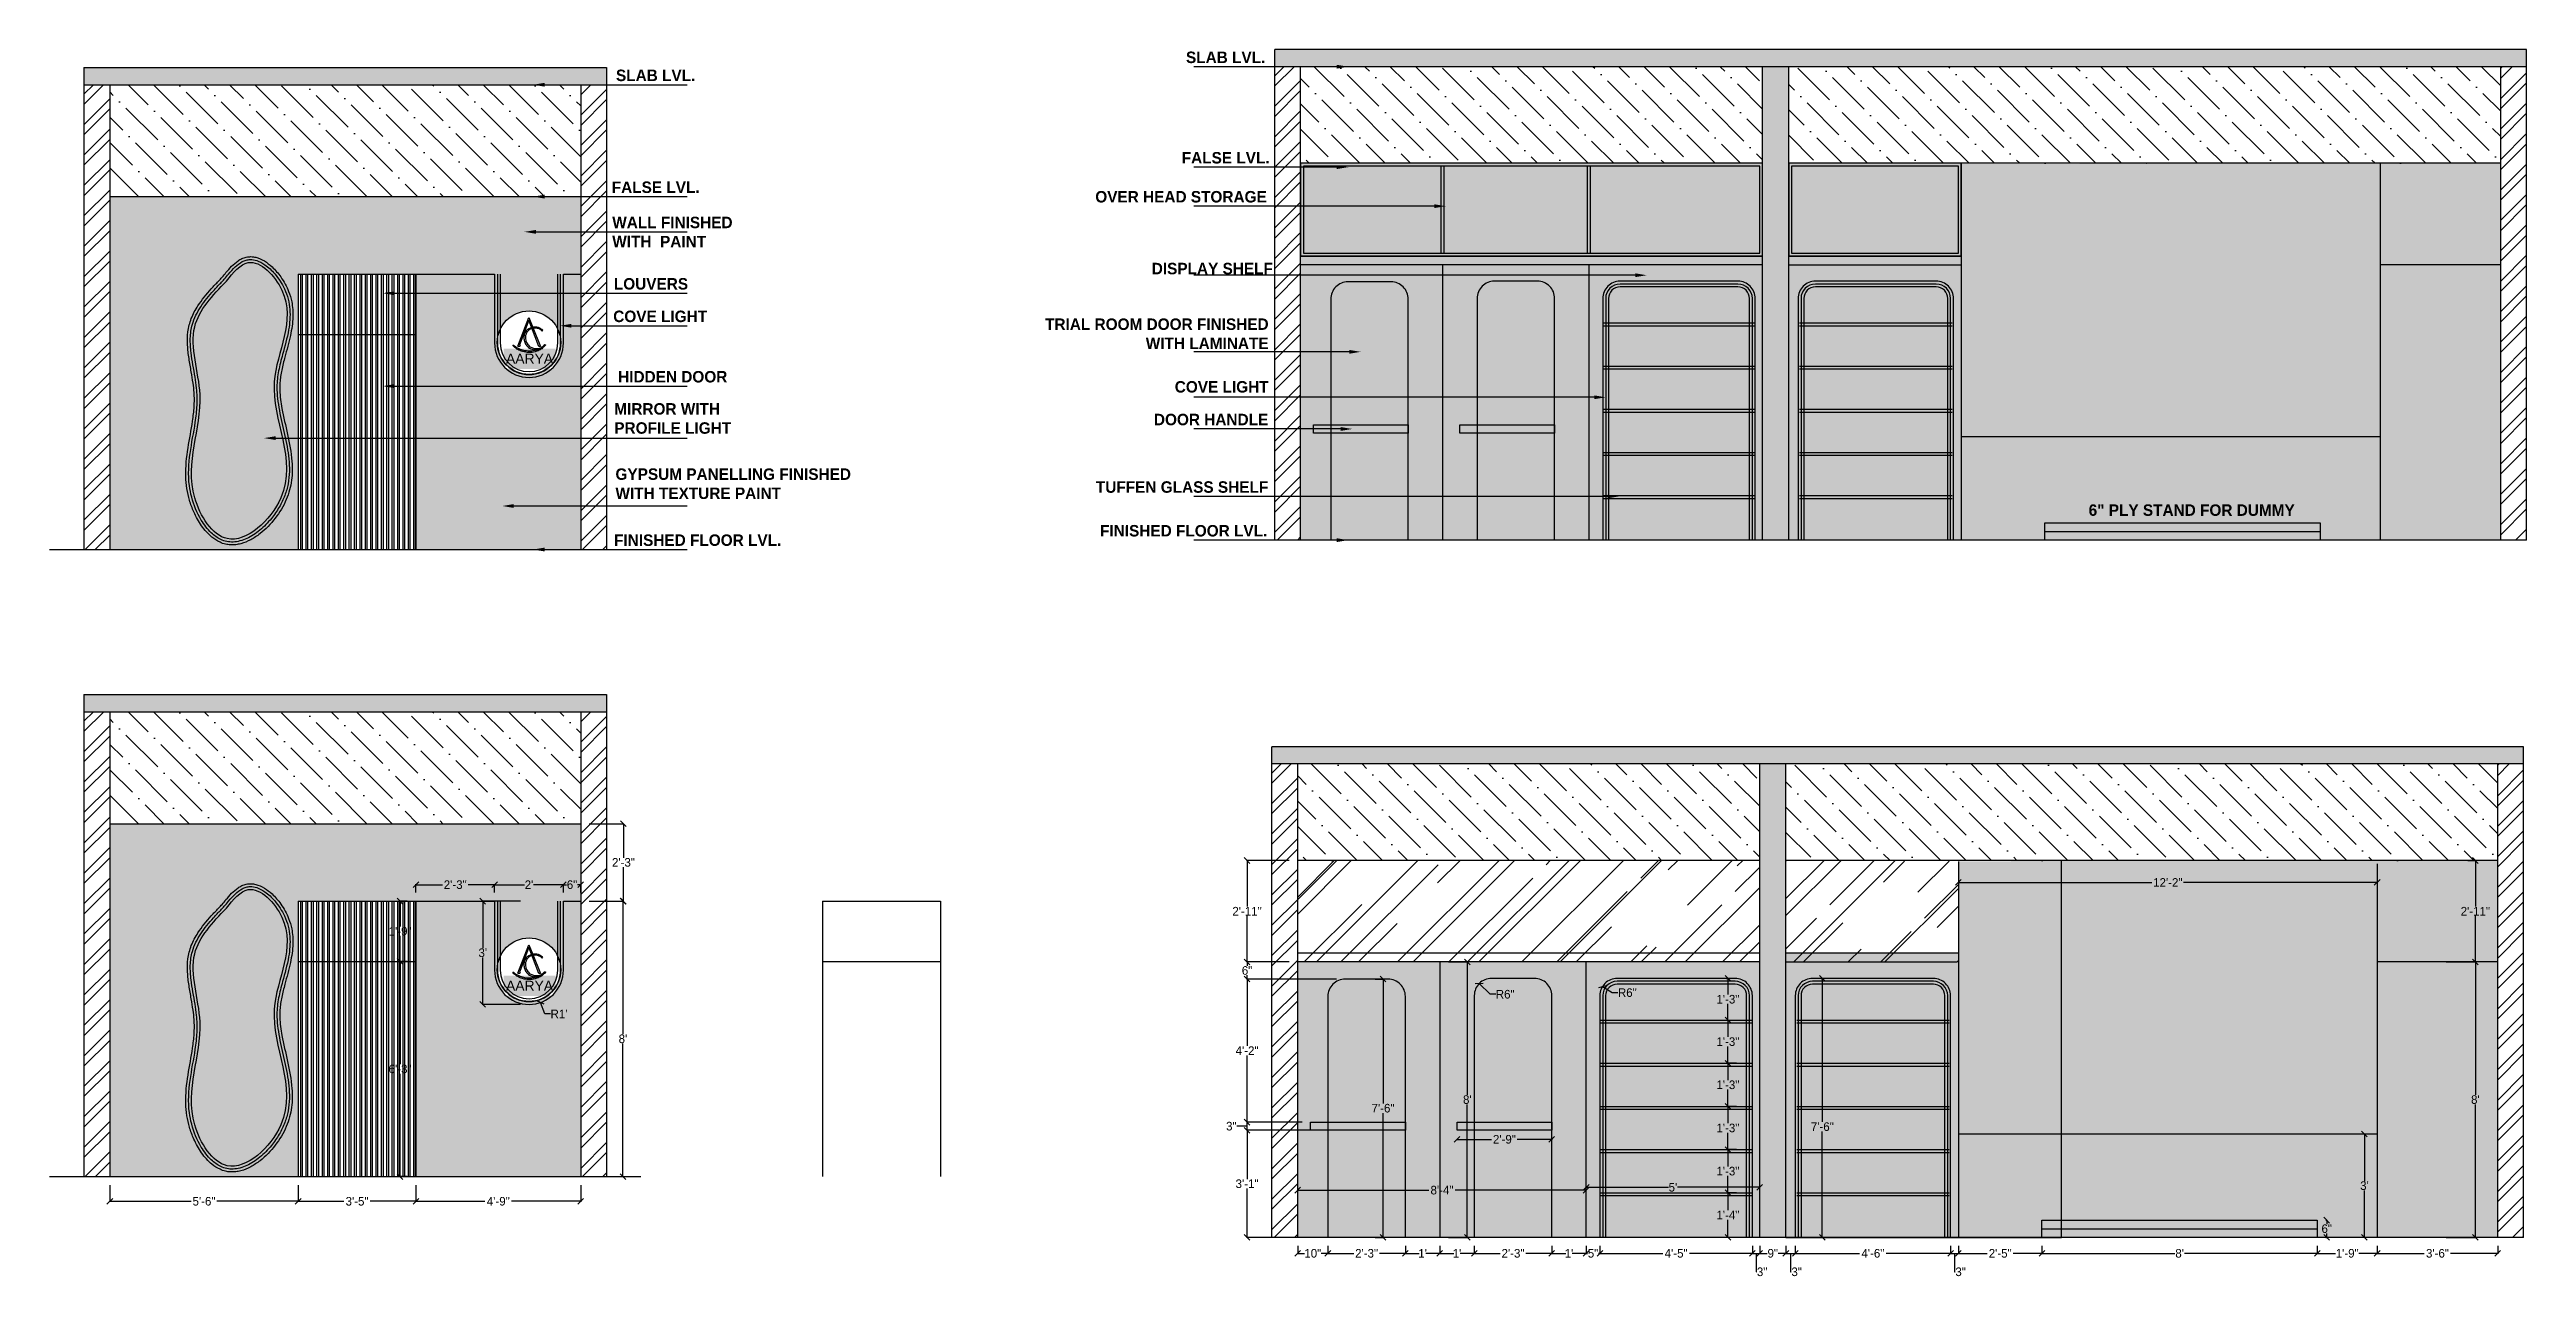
# Model space of a CAD drawing. Header units: inches. Extents: x 9636 to 21597, y -10243 to 557.
# Drawn here: x 18438 to 19301, y -3611 to -3183 of the extents above; entities that cross this region are included whole.
import ezdxf
from ezdxf import colors
from ezdxf.entities.mleader import LeaderData, LeaderLine
from ezdxf.math import Vec2, Vec3

# ---------------------------------------------------------------- set-up
doc = ezdxf.new("R2010")
doc.units = ezdxf.units.IN
doc.header["$MEASUREMENT"] = 0
doc.layers.add('IEL-HATCH-002', color=7, linetype='Continuous')
doc.styles.add('HEMI', font='stylu.ttf')
doc.styles.get("Standard").update_dxf_attribs({"font": 'arial.ttf'})
doc.dimstyles.get("Standard").update_dxf_attribs({"dimtxt": 0.18, "dimasz": 0.18, "dimexe": 0.18, "dimexo": 0.0625, "dimgap": 0.09, "dimtad": 0, "dimtih": 1, "dimtoh": 1, "dimdec": 0, "dimzin": 0, "dimdsep": 46, "dimlunit": 4, "dimtxsty": 'Standard', "dimcen": 0.09, "dimadec": 0, "dimazin": 0, "dimtfac": 1, "dimtdec": 0, "dimtofl": 0, "dimtmove": 0, "dimatfit": 3, "dimfxl": 1, "dimtolj": 1, "dimtzin": 0, "dimarcsym": 0})

msp = doc.modelspace()

# ---------------------------------------------------------------- texts
at = {"color": 177, "lineweight": 15, "true_color": 0x293189, "char_height": 4, "style": 'HEMI'}
for s, insert, width, attachment_point, rotation in [('\\pxqc;{\\fStylus BT|b1|i0|c0|p34;SLAB LVL.}', (18829.87, -3183.47), 35.7457, 1, 359.99056), ('\\pxqc;{\\fStylus BT|b1|i0|c0|p34;SLAB LVL.}', (18667.08, -3189.75), 35.7457, 3, 0.00944), ('\\pxqc;{\\fStylus BT|b1|i0|c0|p34;FALSE LVL.}', (18829.87, -3218.47), 35.7457, 1, 359.99056), ('\\pxqc;{\\fStylus BT|b1|i0|c0|p34;FALSE LVL.}', (18667.08, -3228.75), 35.7457, 3, 0.00944), ('\\pxqc;{\\fStylus BT|b1|i0|c0|p34;OVER HEAD STORAGE}', (18864.69, -3232.06), 64.9989, 3, 0.00944), ('{\\fStylus BT|b1|i0|c0|p34;WALL FINISHED WITH  PAINT}', (18634.09, -3241.02), 52.1707, 1, 359.99056), ('\\pxql;{\\fStylus BT|b1|i0|c0|p34;DISPLAY SHELF}', (18886.99, -3257.09), 64.9989, 3, 0.00944), ('{\\fStylus BT|b1|i0|c0|p34;LOUVERS}', (18660.5, -3262.41), 35.7457, 3, 0.00944), ('{\\fStylus BT|b1|i0|c0|p34;COVE LIGHT}', (18667.12, -3273.75), 35.7457, 3, 0.00944), ('\\pxqr;{\\fStylus BT|b1|i0|c0|p34;TRIAL ROOM DOOR FINISHED WITH LAMINATE}', (18862.7, -3276.48), 84.409, 3, 0.00944), ('{\\fStylus BT|b1|i0|c0|p34;HIDDEN DOOR}', (18674.17, -3294.8), 48.7376, 3, 0.00944), ('\\pxqr;{\\fStylus BT|b1|i0|c0|p34;COVE LIGHT}', (18862.7, -3298.31), 84.409, 3, 0.00944), ('{\\fStylus BT|b1|i0|c0|p34;MIRROR WITH PROFILE LIGHT}', (18634.79, -3306), 50.7473, 1, 359.99056), ('\\pxqr;{\\fStylus BT|b1|i0|c0|p34;DOOR HANDLE}', (18862.57, -3309.71), 84.409, 3, 0.00944), ('\\pxql;{\\fStylus BT|b1|i0|c0|p34;GYPSUM PANELLING FINISHED WITH TEXTURE PAINT}', (18635.21, -3328.74), 85.4151, 1, 359.99056), ('\\pxqr;{\\fStylus BT|b1|i0|c0|p34;TUFFEN GLASS SHELF}', (18862.57, -3333.23), 84.409, 3, 0.00944), ('{\\fStylus BT|b1|i0|c0|p34;6" PLY STAND FOR DUMMY}', (19148.33, -3341.28), 77.6727, 1, 359.99056), ('\\pxqc;{\\fStylus BT|b1|i0|c0|p34;FINISHED FLOOR LVL.}', (18693.78, -3351.75), 59.8741, 3, 0.00944), ('\\pxqc;{\\fStylus BT|b1|i0|c0|p34;FINISHED FLOOR LVL.}', (18803.18, -3348.47), 59.8741, 1, 359.99056)]:
    msp.add_mtext(s, dxfattribs=dict(at, insert=insert, width=width, attachment_point=attachment_point, rotation=rotation))
at = {"color": 7, "true_color": 0xffffff, "char_height": 3.4608, "attachment_point": 1}
for insert in [(18597.09, -3288.76), (18597.09, -3507.3)]:
    msp.add_mtext_dynamic_manual_height_columns('{\\C256;\\c0;AARYA}', width=0.4981, gutter_width=0.231, heights=[0.136], dxfattribs=dict(at, insert=insert))

# ---------------------------------------------------------------- blocks, each defined once
blk = doc.blocks.new('_Oblique')
at = {"color": 0, "linetype": 'ByBlock', "lineweight": -2}
blk.add_line((-0.5, -0.5), (0.5, 0.5), dxfattribs=at)
blk = doc.blocks.new('*D361')
at = {"color": 254, "lineweight": -2, "transparency": 16777216}
for p, q in [((18459.09, -3578.57), (18459.09, -3584.37)), ((18524.7, -3578.57), (18524.7, -3584.37))]:
    blk.add_line(p, q, dxfattribs=at)
at = {"color": 5, "lineweight": -2, "transparency": 16777216}
for p, q in [((18459.09, -3584.19), (18487.37, -3584.19)), ((18524.7, -3584.19), (18496.41, -3584.19))]:
    blk.add_line(p, q, dxfattribs=at)
at = {"layer": 'Defpoints', "color": 0, "transparency": 16777216}
for p in [(18459.09, -3575.57), (18524.7, -3575.57), (18524.7, -3584.19)]:
    blk.add_point(p, dxfattribs=at)
at = {"color": 5, "lineweight": -2, "transparency": 16777216, "xscale": 2, "yscale": 2, "zscale": 2, "rotation": 180}
blk.add_blockref('_Oblique', (18459.09, -3584.19), dxfattribs=at)
at = {"color": 5, "lineweight": -2, "transparency": 16777216, "xscale": 2, "yscale": 2, "zscale": 2}
blk.add_blockref('_Oblique', (18524.7, -3584.19), dxfattribs=at)
at = {"color": 5, "transparency": 16777216, "insert": (18491.89, -3584.19), "char_height": 3, "attachment_point": 5, "style": 'HEMI'}
blk.add_mtext('\\A1;5\'-6"', dxfattribs=at)
blk = doc.blocks.new('*D362')
at = {"color": 254, "lineweight": -2, "transparency": 16777216}
for p, q in [((18524.7, -3578.57), (18524.7, -3584.37)), ((18565.7, -3578.57), (18565.7, -3584.37))]:
    blk.add_line(p, q, dxfattribs=at)
at = {"color": 5, "lineweight": -2, "transparency": 16777216}
for p, q in [((18524.7, -3584.19), (18540.62, -3584.19)), ((18565.7, -3584.19), (18549.78, -3584.19))]:
    blk.add_line(p, q, dxfattribs=at)
at = {"layer": 'Defpoints', "color": 0, "transparency": 16777216}
for p in [(18524.7, -3575.57), (18565.7, -3575.57), (18565.7, -3584.19)]:
    blk.add_point(p, dxfattribs=at)
at = {"color": 5, "lineweight": -2, "transparency": 16777216, "xscale": 2, "yscale": 2, "zscale": 2, "rotation": 180}
blk.add_blockref('_Oblique', (18524.7, -3584.19), dxfattribs=at)
at = {"color": 5, "lineweight": -2, "transparency": 16777216, "xscale": 2, "yscale": 2, "zscale": 2}
blk.add_blockref('_Oblique', (18565.7, -3584.19), dxfattribs=at)
at = {"color": 5, "transparency": 16777216, "insert": (18545.2, -3584.19), "char_height": 3, "attachment_point": 5, "style": 'HEMI'}
blk.add_mtext('\\A1;3\'-5"', dxfattribs=at)
blk = doc.blocks.new('*D363')
at = {"color": 254, "lineweight": -2, "transparency": 16777216}
for p, q in [((18565.7, -3578.57), (18565.7, -3584.37)), ((18623.09, -3578.57), (18623.09, -3584.37))]:
    blk.add_line(p, q, dxfattribs=at)
at = {"color": 5, "lineweight": -2, "transparency": 16777216}
for p, q in [((18565.7, -3584.19), (18589.76, -3584.19)), ((18623.09, -3584.19), (18599.03, -3584.19))]:
    blk.add_line(p, q, dxfattribs=at)
at = {"layer": 'Defpoints', "color": 0, "transparency": 16777216}
for p in [(18565.7, -3575.57), (18623.09, -3575.57), (18623.09, -3584.19)]:
    blk.add_point(p, dxfattribs=at)
at = {"color": 5, "lineweight": -2, "transparency": 16777216, "xscale": 2, "yscale": 2, "zscale": 2, "rotation": 180}
blk.add_blockref('_Oblique', (18565.7, -3584.19), dxfattribs=at)
at = {"color": 5, "lineweight": -2, "transparency": 16777216, "xscale": 2, "yscale": 2, "zscale": 2}
blk.add_blockref('_Oblique', (18623.09, -3584.19), dxfattribs=at)
at = {"color": 5, "transparency": 16777216, "insert": (18594.39, -3584.19), "char_height": 3, "attachment_point": 5, "style": 'HEMI'}
blk.add_mtext('\\A1;4\'-9"', dxfattribs=at)
blk = doc.blocks.new('*D364')
at = {"color": 254, "lineweight": -2, "transparency": 16777216}
for p, q in [((18626.09, -3479.57), (18637.99, -3479.57)), ((18626.09, -3575.57), (18637.99, -3575.57))]:
    blk.add_line(p, q, dxfattribs=at)
at = {"color": 5, "lineweight": -2, "transparency": 16777216}
for p, q in [((18637.81, -3479.57), (18637.81, -3525.93)), ((18637.81, -3575.57), (18637.81, -3529.22))]:
    blk.add_line(p, q, dxfattribs=at)
at = {"layer": 'Defpoints', "color": 0, "transparency": 16777216}
for p in [(18623.09, -3479.57), (18637.81, -3479.57), (18623.09, -3575.57)]:
    blk.add_point(p, dxfattribs=at)
at = {"color": 5, "lineweight": -2, "transparency": 16777216, "xscale": 2, "yscale": 2, "zscale": 2}
for p, rotation in [((18637.81, -3479.57), 90), ((18637.81, -3575.57), 270)]:
    blk.add_blockref('_Oblique', p, dxfattribs=dict(at, rotation=rotation))
at = {"color": 5, "transparency": 16777216, "insert": (18637.81, -3527.57), "char_height": 3, "attachment_point": 5, "style": 'HEMI'}
blk.add_mtext("\\A1;8'", dxfattribs=at)
blk = doc.blocks.new('*D365')
at = {"color": 254, "lineweight": -2, "transparency": 16777216}
for p, q in [((18565.7, -3476.57), (18565.7, -3473.66)), ((18593.09, -3476.57), (18593.09, -3473.66))]:
    blk.add_line(p, q, dxfattribs=at)
at = {"color": 5, "lineweight": -2, "transparency": 16777216}
for p, q in [((18565.7, -3473.84), (18574.91, -3473.84)), ((18593.09, -3473.84), (18583.88, -3473.84))]:
    blk.add_line(p, q, dxfattribs=at)
at = {"layer": 'Defpoints', "color": 0, "transparency": 16777216}
for p in [(18593.09, -3473.84), (18565.7, -3479.57), (18593.09, -3479.57)]:
    blk.add_point(p, dxfattribs=at)
at = {"color": 5, "lineweight": -2, "transparency": 16777216, "xscale": 2, "yscale": 2, "zscale": 2, "rotation": 180}
blk.add_blockref('_Oblique', (18565.7, -3473.84), dxfattribs=at)
at = {"color": 5, "lineweight": -2, "transparency": 16777216, "xscale": 2, "yscale": 2, "zscale": 2}
blk.add_blockref('_Oblique', (18593.09, -3473.84), dxfattribs=at)
at = {"color": 5, "transparency": 16777216, "insert": (18579.39, -3473.84), "char_height": 3, "attachment_point": 5, "style": 'HEMI'}
blk.add_mtext('\\A1;2\'-3"', dxfattribs=at)
blk = doc.blocks.new('*D366')
at = {"color": 254, "lineweight": -2, "transparency": 16777216}
for p, q in [((18593.09, -3476.57), (18593.09, -3473.66)), ((18617.09, -3476.57), (18617.09, -3473.66))]:
    blk.add_line(p, q, dxfattribs=at)
at = {"color": 5, "lineweight": -2, "transparency": 16777216}
for p, q in [((18593.09, -3473.84), (18603.52, -3473.84)), ((18617.09, -3473.84), (18606.66, -3473.84))]:
    blk.add_line(p, q, dxfattribs=at)
at = {"layer": 'Defpoints', "color": 0, "transparency": 16777216}
for p in [(18617.09, -3473.84), (18593.09, -3479.57), (18617.09, -3479.57)]:
    blk.add_point(p, dxfattribs=at)
at = {"color": 5, "lineweight": -2, "transparency": 16777216, "xscale": 2, "yscale": 2, "zscale": 2, "rotation": 180}
blk.add_blockref('_Oblique', (18593.09, -3473.84), dxfattribs=at)
at = {"color": 5, "lineweight": -2, "transparency": 16777216, "xscale": 2, "yscale": 2, "zscale": 2}
blk.add_blockref('_Oblique', (18617.09, -3473.84), dxfattribs=at)
at = {"color": 5, "transparency": 16777216, "insert": (18605.09, -3473.84), "char_height": 3, "attachment_point": 5, "style": 'HEMI'}
blk.add_mtext("\\A1;2'", dxfattribs=at)
blk = doc.blocks.new('*D367')
at = {"color": 254, "lineweight": -2, "transparency": 16777216}
for p, q in [((18617.09, -3476.57), (18617.09, -3473.66)), ((18623.09, -3476.57), (18623.09, -3473.66))]:
    blk.add_line(p, q, dxfattribs=at)
at = {"color": 5, "lineweight": -2, "transparency": 16777216}
for p, q in [((18617.09, -3473.84), (18618.17, -3473.84)), ((18623.09, -3473.84), (18622.01, -3473.84))]:
    blk.add_line(p, q, dxfattribs=at)
at = {"layer": 'Defpoints', "color": 0, "transparency": 16777216}
for p in [(18623.09, -3473.84), (18617.09, -3479.57), (18623.09, -3479.57)]:
    blk.add_point(p, dxfattribs=at)
at = {"color": 5, "lineweight": -2, "transparency": 16777216, "xscale": 2, "yscale": 2, "zscale": 2, "rotation": 180}
blk.add_blockref('_Oblique', (18617.09, -3473.84), dxfattribs=at)
at = {"color": 5, "lineweight": -2, "transparency": 16777216, "xscale": 2, "yscale": 2, "zscale": 2}
blk.add_blockref('_Oblique', (18623.09, -3473.84), dxfattribs=at)
at = {"color": 5, "transparency": 16777216, "insert": (18620.09, -3473.84), "char_height": 3, "attachment_point": 5, "style": 'HEMI'}
blk.add_mtext('\\A1;6"', dxfattribs=at)
blk = doc.blocks.new('*D368')
at = {"color": 254, "lineweight": -2, "transparency": 16777216}
for p, q in [((18602.09, -3479.57), (18588.81, -3479.57)), ((18602.09, -3515.57), (18588.81, -3515.57))]:
    blk.add_line(p, q, dxfattribs=at)
at = {"color": 5, "lineweight": -2, "transparency": 16777216}
for p, q in [((18588.99, -3479.57), (18588.99, -3495.93)), ((18588.99, -3515.57), (18588.99, -3499.22))]:
    blk.add_line(p, q, dxfattribs=at)
at = {"layer": 'Defpoints', "color": 0, "transparency": 16777216}
for p in [(18588.99, -3479.57), (18605.09, -3479.57), (18605.09, -3515.57)]:
    blk.add_point(p, dxfattribs=at)
at = {"color": 5, "lineweight": -2, "transparency": 16777216, "xscale": 2, "yscale": 2, "zscale": 2}
for p, rotation in [((18588.99, -3479.57), 90), ((18588.99, -3515.57), 270)]:
    blk.add_blockref('_Oblique', p, dxfattribs=dict(at, rotation=rotation))
at = {"color": 5, "transparency": 16777216, "insert": (18588.99, -3497.57), "char_height": 3, "attachment_point": 5, "style": 'HEMI'}
blk.add_mtext("\\A1;3'", dxfattribs=at)
blk = doc.blocks.new('*D369')
at = {"color": 5, "lineweight": -2, "transparency": 16777216}
for p, q in [((18610.56, -3518.87), (18609.13, -3514.87)), ((18612.56, -3518.87), (18610.56, -3518.87))]:
    blk.add_line(p, q, dxfattribs=at)
at = {"layer": 'Defpoints', "color": 0, "transparency": 16777216}
for p in [(18605.09, -3503.57), (18609.13, -3514.87)]:
    blk.add_point(p, dxfattribs=at)
at = {"color": 5, "lineweight": -2, "transparency": 16777216, "xscale": 2, "yscale": 2, "zscale": 2, "rotation": 109.6981588162289}
blk.add_blockref('_Oblique', (18609.13, -3514.87), dxfattribs=at)
at = {"color": 5, "transparency": 16777216, "insert": (18615.54, -3518.87), "char_height": 3, "attachment_point": 5, "style": 'HEMI'}
blk.add_mtext("\\A1;R1'", dxfattribs=at)
blk = doc.blocks.new('*D370')
at = {"color": 254, "lineweight": -2, "transparency": 16777216}
for p, q in [((18562.7, -3500.57), (18560.02, -3500.57)), ((18562.7, -3575.57), (18560.02, -3575.57))]:
    blk.add_line(p, q, dxfattribs=at)
at = {"color": 5, "lineweight": -2, "transparency": 16777216}
for p, q in [((18560.2, -3500.57), (18560.2, -3536.43)), ((18560.2, -3575.57), (18560.2, -3539.72))]:
    blk.add_line(p, q, dxfattribs=at)
at = {"layer": 'Defpoints', "color": 0, "transparency": 16777216}
for p in [(18565.7, -3500.57), (18560.2, -3575.57), (18565.7, -3575.57)]:
    blk.add_point(p, dxfattribs=at)
at = {"color": 5, "lineweight": -2, "transparency": 16777216, "xscale": 2, "yscale": 2, "zscale": 2}
for p, rotation in [((18560.2, -3500.57), 90), ((18560.2, -3575.57), 270)]:
    blk.add_blockref('_Oblique', p, dxfattribs=dict(at, rotation=rotation))
at = {"color": 5, "transparency": 16777216, "insert": (18560.2, -3538.07), "char_height": 3, "attachment_point": 5, "style": 'HEMI'}
blk.add_mtext('\\A1;6\'-3"', dxfattribs=at)
blk = doc.blocks.new('*D371')
at = {"color": 254, "lineweight": -2, "transparency": 16777216}
for p, q in [((18562.7, -3479.57), (18560.02, -3479.57)), ((18562.7, -3500.57), (18560.02, -3500.57))]:
    blk.add_line(p, q, dxfattribs=at)
at = {"color": 5, "lineweight": -2, "transparency": 16777216}
for p, q in [((18560.2, -3479.57), (18560.2, -3488.43)), ((18560.2, -3500.57), (18560.2, -3491.71))]:
    blk.add_line(p, q, dxfattribs=at)
at = {"layer": 'Defpoints', "color": 0, "transparency": 16777216}
for p in [(18560.2, -3479.57), (18565.7, -3479.57), (18565.7, -3500.57)]:
    blk.add_point(p, dxfattribs=at)
at = {"color": 5, "lineweight": -2, "transparency": 16777216, "xscale": 2, "yscale": 2, "zscale": 2}
for p, rotation in [((18560.2, -3479.57), 90), ((18560.2, -3500.57), 270)]:
    blk.add_blockref('_Oblique', p, dxfattribs=dict(at, rotation=rotation))
at = {"color": 5, "transparency": 16777216, "insert": (18560.2, -3490.07), "char_height": 3, "attachment_point": 5, "style": 'HEMI'}
blk.add_mtext('\\A1;1\'-9"', dxfattribs=at)
blk = doc.blocks.new('*D372')
at = {"color": 254, "lineweight": -2, "transparency": 16777216}
for p, q in [((18626.09, -3452.57), (18638.17, -3452.57)), ((18626.09, -3479.57), (18638.17, -3479.57))]:
    blk.add_line(p, q, dxfattribs=at)
at = {"color": 5, "lineweight": -2, "transparency": 16777216}
for p, q in [((18637.99, -3452.57), (18637.99, -3464.43)), ((18637.99, -3479.57), (18637.99, -3467.72))]:
    blk.add_line(p, q, dxfattribs=at)
at = {"layer": 'Defpoints', "color": 0, "transparency": 16777216}
for p in [(18623.09, -3452.57), (18637.99, -3452.57), (18623.09, -3479.57)]:
    blk.add_point(p, dxfattribs=at)
at = {"color": 5, "lineweight": -2, "transparency": 16777216, "xscale": 2, "yscale": 2, "zscale": 2}
for p, rotation in [((18637.99, -3452.57), 90), ((18637.99, -3479.57), 270)]:
    blk.add_blockref('_Oblique', p, dxfattribs=dict(at, rotation=rotation))
at = {"color": 5, "transparency": 16777216, "insert": (18637.99, -3466.07), "char_height": 3, "attachment_point": 5, "style": 'HEMI'}
blk.add_mtext('\\A1;2\'-3"', dxfattribs=at)
blk = doc.blocks.new('*D373')
at = {"color": 254, "lineweight": -2, "transparency": 16777216}
for p, q in [((18880.33, -3559.41), (18855.01, -3559.41)), ((18880.33, -3596.75), (18855.01, -3596.75))]:
    blk.add_line(p, q, dxfattribs=at)
at = {"color": 5, "lineweight": -2, "transparency": 16777216}
for p, q in [((18855.19, -3559.41), (18855.19, -3576.44)), ((18855.19, -3596.75), (18855.19, -3579.72))]:
    blk.add_line(p, q, dxfattribs=at)
at = {"layer": 'Defpoints', "color": 0, "transparency": 16777216}
for p in [(18855.19, -3559.41), (18883.33, -3559.41), (18883.33, -3596.75)]:
    blk.add_point(p, dxfattribs=at)
at = {"color": 5, "lineweight": -2, "transparency": 16777216, "xscale": 2, "yscale": 2, "zscale": 2}
for p, rotation in [((18855.19, -3559.41), 90), ((18855.19, -3596.75), 270)]:
    blk.add_blockref('_Oblique', p, dxfattribs=dict(at, rotation=rotation))
at = {"color": 5, "transparency": 16777216, "insert": (18855.19, -3578.08), "char_height": 3, "attachment_point": 5, "style": 'HEMI'}
blk.add_mtext('\\A1;3\'-1"', dxfattribs=at)
blk = doc.blocks.new('*D374')
at = {"color": 5, "lineweight": -2, "transparency": 16777216}
for p, q in [((18851.85, -3558.01), (18851.67, -3558.01)), ((18855.19, -3558.01), (18851.85, -3558.01)), ((18855.19, -3559.41), (18855.19, -3556.6))]:
    blk.add_line(p, q, dxfattribs=at)
at = {"color": 254, "lineweight": -2, "transparency": 16777216}
for p, q in [((18874.33, -3556.6), (18855.01, -3556.6)), ((18880.33, -3559.41), (18855.01, -3559.41))]:
    blk.add_line(p, q, dxfattribs=at)
at = {"layer": 'Defpoints', "color": 0, "transparency": 16777216}
for p in [(18855.19, -3556.6), (18877.33, -3556.6), (18883.33, -3559.41)]:
    blk.add_point(p, dxfattribs=at)
at = {"color": 5, "lineweight": -2, "transparency": 16777216, "xscale": 2, "yscale": 2, "zscale": 2}
for p, rotation in [((18855.19, -3556.6), 90), ((18855.19, -3559.41), 270)]:
    blk.add_blockref('_Oblique', p, dxfattribs=dict(at, rotation=rotation))
at = {"color": 5, "transparency": 16777216, "insert": (18849.72, -3558.01), "char_height": 3, "attachment_point": 5, "style": 'HEMI'}
blk.add_mtext('\\A1;3"', dxfattribs=at)
blk = doc.blocks.new('*D375')
at = {"color": 254, "lineweight": -2, "transparency": 16777216}
for p, q in [((18886.33, -3506.75), (18855.01, -3506.75)), ((18874.33, -3556.6), (18855.01, -3556.6))]:
    blk.add_line(p, q, dxfattribs=at)
at = {"color": 5, "lineweight": -2, "transparency": 16777216}
for p, q in [((18855.19, -3506.75), (18855.19, -3530.02)), ((18855.19, -3556.6), (18855.19, -3533.33))]:
    blk.add_line(p, q, dxfattribs=at)
at = {"layer": 'Defpoints', "color": 0, "transparency": 16777216}
for p in [(18855.19, -3506.75), (18889.33, -3506.75), (18877.33, -3556.6)]:
    blk.add_point(p, dxfattribs=at)
at = {"color": 5, "lineweight": -2, "transparency": 16777216, "xscale": 2, "yscale": 2, "zscale": 2}
for p, rotation in [((18855.19, -3506.75), 90), ((18855.19, -3556.6), 270)]:
    blk.add_blockref('_Oblique', p, dxfattribs=dict(at, rotation=rotation))
at = {"color": 5, "transparency": 16777216, "insert": (18855.19, -3531.68), "char_height": 3, "attachment_point": 5, "style": 'HEMI'}
blk.add_mtext('\\A1;4\'-2"', dxfattribs=at)
blk = doc.blocks.new('*D376')
at = {"color": 254, "lineweight": -2, "transparency": 16777216}
for p, q in [((18869.84, -3500.75), (18855.01, -3500.75)), ((18886.33, -3506.75), (18855.01, -3506.75))]:
    blk.add_line(p, q, dxfattribs=at)
at = {"color": 5, "lineweight": -2, "transparency": 16777216}
for p, q in [((18855.19, -3500.75), (18855.19, -3502.1)), ((18855.19, -3506.75), (18855.19, -3505.4))]:
    blk.add_line(p, q, dxfattribs=at)
at = {"layer": 'Defpoints', "color": 0, "transparency": 16777216}
for p in [(18855.19, -3500.75), (18872.84, -3500.75), (18889.33, -3506.75)]:
    blk.add_point(p, dxfattribs=at)
at = {"color": 5, "lineweight": -2, "transparency": 16777216, "xscale": 2, "yscale": 2, "zscale": 2}
for p, rotation in [((18855.19, -3500.75), 90), ((18855.19, -3506.75), 270)]:
    blk.add_blockref('_Oblique', p, dxfattribs=dict(at, rotation=rotation))
at = {"color": 5, "transparency": 16777216, "insert": (18855.19, -3503.75), "char_height": 3, "attachment_point": 5, "style": 'HEMI'}
blk.add_mtext('\\A1;6"', dxfattribs=at)
blk = doc.blocks.new('*D377')
at = {"color": 254, "lineweight": -2, "transparency": 16777216}
for p, q in [((18869.84, -3465.41), (18855.01, -3465.41)), ((18869.84, -3500.75), (18855.01, -3500.75))]:
    blk.add_line(p, q, dxfattribs=at)
at = {"color": 5, "lineweight": -2, "transparency": 16777216}
for p, q in [((18855.19, -3465.41), (18855.19, -3481.46)), ((18855.19, -3500.75), (18855.19, -3484.7))]:
    blk.add_line(p, q, dxfattribs=at)
at = {"layer": 'Defpoints', "color": 0, "transparency": 16777216}
for p in [(18855.19, -3465.41), (18872.84, -3465.41), (18872.84, -3500.75)]:
    blk.add_point(p, dxfattribs=at)
at = {"color": 5, "lineweight": -2, "transparency": 16777216, "xscale": 2, "yscale": 2, "zscale": 2}
for p, rotation in [((18855.19, -3465.41), 90), ((18855.19, -3500.75), 270)]:
    blk.add_blockref('_Oblique', p, dxfattribs=dict(at, rotation=rotation))
at = {"color": 5, "transparency": 16777216, "insert": (18855.19, -3483.08), "char_height": 3, "attachment_point": 5, "style": 'HEMI'}
blk.add_mtext('\\A1;2\'-11"', dxfattribs=at)
blk = doc.blocks.new('*D378')
at = {"color": 254, "lineweight": -2, "transparency": 16777216}
for p, q in [((18872.84, -3599.75), (18872.84, -3602.51)), ((18883.33, -3599.75), (18883.33, -3602.51))]:
    blk.add_line(p, q, dxfattribs=at)
at = {"color": 5, "lineweight": -2, "transparency": 16777216}
for p, q in [((18872.84, -3602.33), (18875.17, -3602.33)), ((18883.33, -3602.33), (18880.99, -3602.33))]:
    blk.add_line(p, q, dxfattribs=at)
at = {"layer": 'Defpoints', "color": 0, "transparency": 16777216}
for p in [(18872.84, -3596.75), (18883.33, -3596.75), (18883.33, -3602.33)]:
    blk.add_point(p, dxfattribs=at)
at = {"color": 5, "lineweight": -2, "transparency": 16777216, "xscale": 2, "yscale": 2, "zscale": 2, "rotation": 180}
blk.add_blockref('_Oblique', (18872.84, -3602.33), dxfattribs=at)
at = {"color": 5, "lineweight": -2, "transparency": 16777216, "xscale": 2, "yscale": 2, "zscale": 2}
blk.add_blockref('_Oblique', (18883.33, -3602.33), dxfattribs=at)
at = {"color": 5, "transparency": 16777216, "insert": (18878.08, -3602.33), "char_height": 3, "attachment_point": 5, "style": 'HEMI'}
blk.add_mtext('\\A1;10"', dxfattribs=at)
blk = doc.blocks.new('*D379')
at = {"color": 254, "lineweight": -2, "transparency": 16777216}
for p, q in [((18883.33, -3599.75), (18883.33, -3602.51)), ((18910.33, -3599.75), (18910.33, -3602.51))]:
    blk.add_line(p, q, dxfattribs=at)
at = {"color": 5, "lineweight": -2, "transparency": 16777216}
for p, q in [((18883.33, -3602.33), (18892.34, -3602.33)), ((18910.33, -3602.33), (18901.31, -3602.33))]:
    blk.add_line(p, q, dxfattribs=at)
at = {"layer": 'Defpoints', "color": 0, "transparency": 16777216}
for p in [(18883.33, -3596.75), (18910.33, -3596.75), (18910.33, -3602.33)]:
    blk.add_point(p, dxfattribs=at)
at = {"color": 5, "lineweight": -2, "transparency": 16777216, "xscale": 2, "yscale": 2, "zscale": 2, "rotation": 180}
blk.add_blockref('_Oblique', (18883.33, -3602.33), dxfattribs=at)
at = {"color": 5, "lineweight": -2, "transparency": 16777216, "xscale": 2, "yscale": 2, "zscale": 2}
blk.add_blockref('_Oblique', (18910.33, -3602.33), dxfattribs=at)
at = {"color": 5, "transparency": 16777216, "insert": (18896.83, -3602.33), "char_height": 3, "attachment_point": 5, "style": 'HEMI'}
blk.add_mtext('\\A1;2\'-3"', dxfattribs=at)
blk = doc.blocks.new('*D380')
at = {"color": 254, "lineweight": -2, "transparency": 16777216}
for p, q in [((18910.33, -3599.75), (18910.33, -3602.51)), ((18922.31, -3599.75), (18922.31, -3602.51))]:
    blk.add_line(p, q, dxfattribs=at)
at = {"color": 5, "lineweight": -2, "transparency": 16777216}
for p, q in [((18910.33, -3602.33), (18915.19, -3602.33)), ((18922.31, -3602.33), (18917.45, -3602.33))]:
    blk.add_line(p, q, dxfattribs=at)
at = {"layer": 'Defpoints', "color": 0, "transparency": 16777216}
for p in [(18910.33, -3596.75), (18922.31, -3596.75), (18922.31, -3602.33)]:
    blk.add_point(p, dxfattribs=at)
at = {"color": 5, "lineweight": -2, "transparency": 16777216, "xscale": 2, "yscale": 2, "zscale": 2, "rotation": 180}
blk.add_blockref('_Oblique', (18910.33, -3602.33), dxfattribs=at)
at = {"color": 5, "lineweight": -2, "transparency": 16777216, "xscale": 2, "yscale": 2, "zscale": 2}
blk.add_blockref('_Oblique', (18922.31, -3602.33), dxfattribs=at)
at = {"color": 5, "transparency": 16777216, "insert": (18916.32, -3602.33), "char_height": 3, "attachment_point": 5, "style": 'HEMI'}
blk.add_mtext("\\A1;1'", dxfattribs=at)
blk = doc.blocks.new('*D381')
at = {"color": 254, "lineweight": -2, "transparency": 16777216}
for p, q in [((18922.31, -3599.75), (18922.31, -3602.51)), ((18934.33, -3599.75), (18934.33, -3602.51))]:
    blk.add_line(p, q, dxfattribs=at)
at = {"color": 5, "lineweight": -2, "transparency": 16777216}
for p, q in [((18922.31, -3602.33), (18927.19, -3602.33)), ((18934.33, -3602.33), (18929.45, -3602.33))]:
    blk.add_line(p, q, dxfattribs=at)
at = {"layer": 'Defpoints', "color": 0, "transparency": 16777216}
for p in [(18922.31, -3596.75), (18934.33, -3596.75), (18934.33, -3602.33)]:
    blk.add_point(p, dxfattribs=at)
at = {"color": 5, "lineweight": -2, "transparency": 16777216, "xscale": 2, "yscale": 2, "zscale": 2, "rotation": 180}
blk.add_blockref('_Oblique', (18922.31, -3602.33), dxfattribs=at)
at = {"color": 5, "lineweight": -2, "transparency": 16777216, "xscale": 2, "yscale": 2, "zscale": 2}
blk.add_blockref('_Oblique', (18934.33, -3602.33), dxfattribs=at)
at = {"color": 5, "transparency": 16777216, "insert": (18928.32, -3602.33), "char_height": 3, "attachment_point": 5, "style": 'HEMI'}
blk.add_mtext("\\A1;1'", dxfattribs=at)
blk = doc.blocks.new('*D382')
at = {"color": 254, "lineweight": -2, "transparency": 16777216}
for p, q in [((18934.33, -3599.75), (18934.33, -3602.51)), ((18961.33, -3599.75), (18961.33, -3602.51))]:
    blk.add_line(p, q, dxfattribs=at)
at = {"color": 5, "lineweight": -2, "transparency": 16777216}
for p, q in [((18934.33, -3602.33), (18943.34, -3602.33)), ((18961.33, -3602.33), (18952.31, -3602.33))]:
    blk.add_line(p, q, dxfattribs=at)
at = {"layer": 'Defpoints', "color": 0, "transparency": 16777216}
for p in [(18934.33, -3596.75), (18961.33, -3596.75), (18961.33, -3602.33)]:
    blk.add_point(p, dxfattribs=at)
at = {"color": 5, "lineweight": -2, "transparency": 16777216, "xscale": 2, "yscale": 2, "zscale": 2, "rotation": 180}
blk.add_blockref('_Oblique', (18934.33, -3602.33), dxfattribs=at)
at = {"color": 5, "lineweight": -2, "transparency": 16777216, "xscale": 2, "yscale": 2, "zscale": 2}
blk.add_blockref('_Oblique', (18961.33, -3602.33), dxfattribs=at)
at = {"color": 5, "transparency": 16777216, "insert": (18947.83, -3602.33), "char_height": 3, "attachment_point": 5, "style": 'HEMI'}
blk.add_mtext('\\A1;2\'-3"', dxfattribs=at)
blk = doc.blocks.new('*D383')
at = {"color": 254, "lineweight": -2, "transparency": 16777216}
for p, q in [((18961.33, -3599.75), (18961.33, -3602.51)), ((18973.31, -3599.75), (18973.31, -3602.51))]:
    blk.add_line(p, q, dxfattribs=at)
at = {"color": 5, "lineweight": -2, "transparency": 16777216}
for p, q in [((18961.33, -3602.33), (18966.19, -3602.33)), ((18973.31, -3602.33), (18968.45, -3602.33))]:
    blk.add_line(p, q, dxfattribs=at)
at = {"layer": 'Defpoints', "color": 0, "transparency": 16777216}
for p in [(18961.33, -3596.75), (18973.31, -3596.75), (18973.31, -3602.33)]:
    blk.add_point(p, dxfattribs=at)
at = {"color": 5, "lineweight": -2, "transparency": 16777216, "xscale": 2, "yscale": 2, "zscale": 2, "rotation": 180}
blk.add_blockref('_Oblique', (18961.33, -3602.33), dxfattribs=at)
at = {"color": 5, "lineweight": -2, "transparency": 16777216, "xscale": 2, "yscale": 2, "zscale": 2}
blk.add_blockref('_Oblique', (18973.31, -3602.33), dxfattribs=at)
at = {"color": 5, "transparency": 16777216, "insert": (18967.32, -3602.33), "char_height": 3, "attachment_point": 5, "style": 'HEMI'}
blk.add_mtext("\\A1;1'", dxfattribs=at)
blk = doc.blocks.new('*D384')
at = {"color": 254, "lineweight": -2, "transparency": 16777216}
for p, q in [((18973.31, -3599.75), (18973.31, -3602.51)), ((18978.09, -3599.75), (18978.09, -3602.51))]:
    blk.add_line(p, q, dxfattribs=at)
at = {"color": 5, "lineweight": -2, "transparency": 16777216}
for p, q in [((18973.31, -3602.33), (18973.81, -3602.33)), ((18978.09, -3602.33), (18977.6, -3602.33))]:
    blk.add_line(p, q, dxfattribs=at)
at = {"layer": 'Defpoints', "color": 0, "transparency": 16777216}
for p in [(18973.31, -3596.75), (18978.09, -3596.75), (18978.09, -3602.33)]:
    blk.add_point(p, dxfattribs=at)
at = {"color": 5, "lineweight": -2, "transparency": 16777216, "xscale": 2, "yscale": 2, "zscale": 2, "rotation": 180}
blk.add_blockref('_Oblique', (18973.31, -3602.33), dxfattribs=at)
at = {"color": 5, "lineweight": -2, "transparency": 16777216, "xscale": 2, "yscale": 2, "zscale": 2}
blk.add_blockref('_Oblique', (18978.09, -3602.33), dxfattribs=at)
at = {"color": 5, "transparency": 16777216, "insert": (18975.7, -3602.33), "char_height": 3, "attachment_point": 5, "style": 'HEMI'}
blk.add_mtext('\\A1;5"', dxfattribs=at)
blk = doc.blocks.new('*D385')
at = {"color": 254, "lineweight": -2, "transparency": 16777216}
for p, q in [((18978.09, -3599.75), (18978.09, -3602.51)), ((19031.19, -3599.75), (19031.19, -3602.51))]:
    blk.add_line(p, q, dxfattribs=at)
at = {"color": 5, "lineweight": -2, "transparency": 16777216}
for p, q in [((18978.09, -3602.33), (19000.01, -3602.33)), ((19031.19, -3602.33), (19009.27, -3602.33))]:
    blk.add_line(p, q, dxfattribs=at)
at = {"layer": 'Defpoints', "color": 0, "transparency": 16777216}
for p in [(18978.09, -3596.75), (19031.19, -3596.75), (19031.19, -3602.33)]:
    blk.add_point(p, dxfattribs=at)
at = {"color": 5, "lineweight": -2, "transparency": 16777216, "xscale": 2, "yscale": 2, "zscale": 2, "rotation": 180}
blk.add_blockref('_Oblique', (18978.09, -3602.33), dxfattribs=at)
at = {"color": 5, "lineweight": -2, "transparency": 16777216, "xscale": 2, "yscale": 2, "zscale": 2}
blk.add_blockref('_Oblique', (19031.19, -3602.33), dxfattribs=at)
at = {"color": 5, "transparency": 16777216, "insert": (19004.64, -3602.33), "char_height": 3, "attachment_point": 5, "style": 'HEMI'}
blk.add_mtext('\\A1;4\'-5"', dxfattribs=at)
blk = doc.blocks.new('*D386')
at = {"color": 254, "lineweight": -2, "transparency": 16777216}
for p, q in [((19031.19, -3599.75), (19031.19, -3602.51)), ((19033.75, -3599.75), (19033.75, -3602.51))]:
    blk.add_line(p, q, dxfattribs=at)
at = {"color": 5, "lineweight": -2, "transparency": 16777216}
for p, q in [((19031.19, -3602.33), (19033.75, -3602.33)), ((19032.47, -3602.33), (19032.47, -3608.77)), ((19032.47, -3608.77), (19032.65, -3608.77))]:
    blk.add_line(p, q, dxfattribs=at)
at = {"layer": 'Defpoints', "color": 0, "transparency": 16777216}
for p in [(19031.19, -3596.75), (19033.75, -3596.75), (19033.75, -3602.33)]:
    blk.add_point(p, dxfattribs=at)
at = {"color": 5, "lineweight": -2, "transparency": 16777216, "xscale": 2, "yscale": 2, "zscale": 2, "rotation": 180}
blk.add_blockref('_Oblique', (19031.19, -3602.33), dxfattribs=at)
at = {"color": 5, "lineweight": -2, "transparency": 16777216, "xscale": 2, "yscale": 2, "zscale": 2}
blk.add_blockref('_Oblique', (19033.75, -3602.33), dxfattribs=at)
at = {"color": 5, "transparency": 16777216, "insert": (19034.6, -3608.77), "char_height": 3, "attachment_point": 5, "style": 'HEMI'}
blk.add_mtext('\\A1;3"', dxfattribs=at)
blk = doc.blocks.new('*D387')
at = {"color": 254, "lineweight": -2, "transparency": 16777216}
for p, q in [((19033.75, -3599.75), (19033.75, -3602.51)), ((19042.86, -3599.75), (19042.86, -3602.51))]:
    blk.add_line(p, q, dxfattribs=at)
at = {"color": 5, "lineweight": -2, "transparency": 16777216}
for p, q in [((19033.75, -3602.33), (19036.36, -3602.33)), ((19042.86, -3602.33), (19040.24, -3602.33))]:
    blk.add_line(p, q, dxfattribs=at)
at = {"layer": 'Defpoints', "color": 0, "transparency": 16777216}
for p in [(19033.75, -3596.75), (19042.86, -3596.75), (19042.86, -3602.33)]:
    blk.add_point(p, dxfattribs=at)
at = {"color": 5, "lineweight": -2, "transparency": 16777216, "xscale": 2, "yscale": 2, "zscale": 2, "rotation": 180}
blk.add_blockref('_Oblique', (19033.75, -3602.33), dxfattribs=at)
at = {"color": 5, "lineweight": -2, "transparency": 16777216, "xscale": 2, "yscale": 2, "zscale": 2}
blk.add_blockref('_Oblique', (19042.86, -3602.33), dxfattribs=at)
at = {"color": 5, "transparency": 16777216, "insert": (19038.3, -3602.33), "char_height": 3, "attachment_point": 5, "style": 'HEMI'}
blk.add_mtext('\\A1;9"', dxfattribs=at)
blk = doc.blocks.new('*D388')
at = {"color": 254, "lineweight": -2, "transparency": 16777216}
for p, q in [((19042.86, -3599.75), (19042.86, -3602.51)), ((19046.14, -3599.75), (19046.14, -3602.51))]:
    blk.add_line(p, q, dxfattribs=at)
at = {"color": 5, "lineweight": -2, "transparency": 16777216}
for p, q in [((19042.86, -3602.33), (19046.14, -3602.33)), ((19044.5, -3602.33), (19044.5, -3608.77)), ((19044.5, -3608.77), (19044.68, -3608.77))]:
    blk.add_line(p, q, dxfattribs=at)
at = {"layer": 'Defpoints', "color": 0, "transparency": 16777216}
for p in [(19042.86, -3596.75), (19046.14, -3596.75), (19046.14, -3602.33)]:
    blk.add_point(p, dxfattribs=at)
at = {"color": 5, "lineweight": -2, "transparency": 16777216, "xscale": 2, "yscale": 2, "zscale": 2, "rotation": 180}
blk.add_blockref('_Oblique', (19042.86, -3602.33), dxfattribs=at)
at = {"color": 5, "lineweight": -2, "transparency": 16777216, "xscale": 2, "yscale": 2, "zscale": 2}
blk.add_blockref('_Oblique', (19046.14, -3602.33), dxfattribs=at)
at = {"color": 5, "transparency": 16777216, "insert": (19046.63, -3608.77), "char_height": 3, "attachment_point": 5, "style": 'HEMI'}
blk.add_mtext('\\A1;3"', dxfattribs=at)
blk = doc.blocks.new('*D389')
at = {"color": 254, "lineweight": -2, "transparency": 16777216}
for p, q in [((19046.14, -3599.75), (19046.14, -3602.51)), ((19100.23, -3599.75), (19100.23, -3602.51))]:
    blk.add_line(p, q, dxfattribs=at)
at = {"color": 5, "lineweight": -2, "transparency": 16777216}
for p, q in [((19046.14, -3602.33), (19068.55, -3602.33)), ((19100.23, -3602.33), (19077.82, -3602.33))]:
    blk.add_line(p, q, dxfattribs=at)
at = {"layer": 'Defpoints', "color": 0, "transparency": 16777216}
for p in [(19046.14, -3596.75), (19100.23, -3596.75), (19100.23, -3602.33)]:
    blk.add_point(p, dxfattribs=at)
at = {"color": 5, "lineweight": -2, "transparency": 16777216, "xscale": 2, "yscale": 2, "zscale": 2, "rotation": 180}
blk.add_blockref('_Oblique', (19046.14, -3602.33), dxfattribs=at)
at = {"color": 5, "lineweight": -2, "transparency": 16777216, "xscale": 2, "yscale": 2, "zscale": 2}
blk.add_blockref('_Oblique', (19100.23, -3602.33), dxfattribs=at)
at = {"color": 5, "transparency": 16777216, "insert": (19073.18, -3602.33), "char_height": 3, "attachment_point": 5, "style": 'HEMI'}
blk.add_mtext('\\A1;4\'-6"', dxfattribs=at)
blk = doc.blocks.new('*D390')
at = {"color": 254, "lineweight": -2, "transparency": 16777216}
for p, q in [((19100.23, -3599.75), (19100.23, -3602.51)), ((19102.96, -3599.75), (19102.96, -3602.51))]:
    blk.add_line(p, q, dxfattribs=at)
at = {"color": 5, "lineweight": -2, "transparency": 16777216}
for p, q in [((19100.23, -3602.33), (19102.96, -3602.33)), ((19101.6, -3602.33), (19101.6, -3608.77)), ((19101.6, -3608.77), (19101.78, -3608.77))]:
    blk.add_line(p, q, dxfattribs=at)
at = {"layer": 'Defpoints', "color": 0, "transparency": 16777216}
for p in [(19100.23, -3596.75), (19102.96, -3596.75), (19102.96, -3602.33)]:
    blk.add_point(p, dxfattribs=at)
at = {"color": 5, "lineweight": -2, "transparency": 16777216, "xscale": 2, "yscale": 2, "zscale": 2, "rotation": 180}
blk.add_blockref('_Oblique', (19100.23, -3602.33), dxfattribs=at)
at = {"color": 5, "lineweight": -2, "transparency": 16777216, "xscale": 2, "yscale": 2, "zscale": 2}
blk.add_blockref('_Oblique', (19102.96, -3602.33), dxfattribs=at)
at = {"color": 5, "transparency": 16777216, "insert": (19103.73, -3608.77), "char_height": 3, "attachment_point": 5, "style": 'HEMI'}
blk.add_mtext('\\A1;3"', dxfattribs=at)
blk = doc.blocks.new('*D391')
at = {"color": 254, "lineweight": -2, "transparency": 16777216}
for p, q in [((19102.96, -3599.75), (19102.96, -3602.51)), ((19132.07, -3599.75), (19132.07, -3602.51))]:
    blk.add_line(p, q, dxfattribs=at)
at = {"color": 5, "lineweight": -2, "transparency": 16777216}
for p, q in [((19102.96, -3602.33), (19113.03, -3602.33)), ((19132.07, -3602.33), (19122.01, -3602.33))]:
    blk.add_line(p, q, dxfattribs=at)
at = {"layer": 'Defpoints', "color": 0, "transparency": 16777216}
for p in [(19102.96, -3596.75), (19132.07, -3596.75), (19132.07, -3602.33)]:
    blk.add_point(p, dxfattribs=at)
at = {"color": 5, "lineweight": -2, "transparency": 16777216, "xscale": 2, "yscale": 2, "zscale": 2, "rotation": 180}
blk.add_blockref('_Oblique', (19102.96, -3602.33), dxfattribs=at)
at = {"color": 5, "lineweight": -2, "transparency": 16777216, "xscale": 2, "yscale": 2, "zscale": 2}
blk.add_blockref('_Oblique', (19132.07, -3602.33), dxfattribs=at)
at = {"color": 5, "transparency": 16777216, "insert": (19117.52, -3602.33), "char_height": 3, "attachment_point": 5, "style": 'HEMI'}
blk.add_mtext('\\A1;2\'-5"', dxfattribs=at)
blk = doc.blocks.new('*D392')
at = {"color": 254, "lineweight": -2, "transparency": 16777216}
for p, q in [((19132.07, -3599.75), (19132.07, -3602.51)), ((19227.95, -3599.75), (19227.95, -3602.51))]:
    blk.add_line(p, q, dxfattribs=at)
at = {"color": 5, "lineweight": -2, "transparency": 16777216}
for p, q in [((19132.07, -3602.33), (19178.31, -3602.33)), ((19227.95, -3602.33), (19181.71, -3602.33))]:
    blk.add_line(p, q, dxfattribs=at)
at = {"layer": 'Defpoints', "color": 0, "transparency": 16777216}
for p in [(19132.07, -3596.75), (19227.95, -3596.75), (19227.95, -3602.33)]:
    blk.add_point(p, dxfattribs=at)
at = {"color": 5, "lineweight": -2, "transparency": 16777216, "xscale": 2, "yscale": 2, "zscale": 2, "rotation": 180}
blk.add_blockref('_Oblique', (19132.07, -3602.33), dxfattribs=at)
at = {"color": 5, "lineweight": -2, "transparency": 16777216, "xscale": 2, "yscale": 2, "zscale": 2}
blk.add_blockref('_Oblique', (19227.95, -3602.33), dxfattribs=at)
at = {"color": 5, "transparency": 16777216, "insert": (19180.01, -3602.33), "char_height": 3, "attachment_point": 5, "style": 'HEMI'}
blk.add_mtext("\\A1;8'", dxfattribs=at)
blk = doc.blocks.new('*D393')
at = {"color": 254, "lineweight": -2, "transparency": 16777216}
for p, q in [((19227.95, -3599.75), (19227.95, -3602.51)), ((19248.81, -3599.75), (19248.81, -3602.51))]:
    blk.add_line(p, q, dxfattribs=at)
at = {"color": 5, "lineweight": -2, "transparency": 16777216}
for p, q in [((19227.95, -3602.33), (19234.33, -3602.33)), ((19248.81, -3602.33), (19242.43, -3602.33))]:
    blk.add_line(p, q, dxfattribs=at)
at = {"layer": 'Defpoints', "color": 0, "transparency": 16777216}
for p in [(19227.95, -3596.75), (19248.81, -3596.75), (19248.81, -3602.33)]:
    blk.add_point(p, dxfattribs=at)
at = {"color": 5, "lineweight": -2, "transparency": 16777216, "xscale": 2, "yscale": 2, "zscale": 2, "rotation": 180}
blk.add_blockref('_Oblique', (19227.95, -3602.33), dxfattribs=at)
at = {"color": 5, "lineweight": -2, "transparency": 16777216, "xscale": 2, "yscale": 2, "zscale": 2}
blk.add_blockref('_Oblique', (19248.81, -3602.33), dxfattribs=at)
at = {"color": 5, "transparency": 16777216, "insert": (19238.38, -3602.33), "char_height": 3, "attachment_point": 5, "style": 'HEMI'}
blk.add_mtext('\\A1;1\'-9"', dxfattribs=at)
blk = doc.blocks.new('*D394')
at = {"color": 254, "lineweight": -2, "transparency": 16777216}
for p, q in [((19248.81, -3599.75), (19248.81, -3602.51)), ((19290.83, -3599.75), (19290.83, -3602.51))]:
    blk.add_line(p, q, dxfattribs=at)
at = {"color": 5, "lineweight": -2, "transparency": 16777216}
for p, q in [((19248.81, -3602.33), (19265.24, -3602.33)), ((19290.83, -3602.33), (19274.4, -3602.33))]:
    blk.add_line(p, q, dxfattribs=at)
at = {"layer": 'Defpoints', "color": 0, "transparency": 16777216}
for p in [(19248.81, -3596.75), (19290.83, -3596.75), (19290.83, -3602.33)]:
    blk.add_point(p, dxfattribs=at)
at = {"color": 5, "lineweight": -2, "transparency": 16777216, "xscale": 2, "yscale": 2, "zscale": 2, "rotation": 180}
blk.add_blockref('_Oblique', (19248.81, -3602.33), dxfattribs=at)
at = {"color": 5, "lineweight": -2, "transparency": 16777216, "xscale": 2, "yscale": 2, "zscale": 2}
blk.add_blockref('_Oblique', (19290.83, -3602.33), dxfattribs=at)
at = {"color": 5, "transparency": 16777216, "insert": (19269.82, -3602.33), "char_height": 3, "attachment_point": 5, "style": 'HEMI'}
blk.add_mtext('\\A1;3\'-6"', dxfattribs=at)
blk = doc.blocks.new('*D395')
at = {"color": 254, "lineweight": -2, "transparency": 16777216}
for p, q in [((19230.95, -3590.75), (19231.43, -3590.75)), ((19230.95, -3596.75), (19231.43, -3596.75))]:
    blk.add_line(p, q, dxfattribs=at)
at = {"color": 5, "lineweight": -2, "transparency": 16777216}
for p, q in [((19231.25, -3590.75), (19231.25, -3592.1)), ((19231.25, -3596.75), (19231.25, -3595.4))]:
    blk.add_line(p, q, dxfattribs=at)
at = {"layer": 'Defpoints', "color": 0, "transparency": 16777216}
for p in [(19227.95, -3590.75), (19227.95, -3596.75), (19231.25, -3596.75)]:
    blk.add_point(p, dxfattribs=at)
at = {"color": 5, "lineweight": -2, "transparency": 16777216, "xscale": 2, "yscale": 2, "zscale": 2}
for p, rotation in [((19231.25, -3590.75), 90), ((19231.25, -3596.75), 270)]:
    blk.add_blockref('_Oblique', p, dxfattribs=dict(at, rotation=rotation))
at = {"color": 5, "transparency": 16777216, "insert": (19231.25, -3593.75), "char_height": 3, "attachment_point": 5, "style": 'HEMI'}
blk.add_mtext('\\A1;6"', dxfattribs=at)
blk = doc.blocks.new('*D396')
at = {"color": 254, "lineweight": -2, "transparency": 16777216}
for p, q in [((19245.81, -3560.75), (19244.21, -3560.75)), ((19245.81, -3596.75), (19244.21, -3596.75))]:
    blk.add_line(p, q, dxfattribs=at)
at = {"color": 5, "lineweight": -2, "transparency": 16777216}
for p, q in [((19244.39, -3560.75), (19244.39, -3577.11)), ((19244.39, -3596.75), (19244.39, -3580.39))]:
    blk.add_line(p, q, dxfattribs=at)
at = {"layer": 'Defpoints', "color": 0, "transparency": 16777216}
for p in [(19244.39, -3560.75), (19248.81, -3560.75), (19248.81, -3596.75)]:
    blk.add_point(p, dxfattribs=at)
at = {"color": 5, "lineweight": -2, "transparency": 16777216, "xscale": 2, "yscale": 2, "zscale": 2}
for p, rotation in [((19244.39, -3560.75), 90), ((19244.39, -3596.75), 270)]:
    blk.add_blockref('_Oblique', p, dxfattribs=dict(at, rotation=rotation))
at = {"color": 5, "transparency": 16777216, "insert": (19244.39, -3578.75), "char_height": 3, "attachment_point": 5, "style": 'HEMI'}
blk.add_mtext("\\A1;3'", dxfattribs=at)
blk = doc.blocks.new('*D397')
at = {"color": 254, "lineweight": -2, "transparency": 16777216}
for p, q in [((19022.19, -3506.5), (19022.5, -3506.5)), ((19022.19, -3521.04), (19022.5, -3521.04))]:
    blk.add_line(p, q, dxfattribs=at)
at = {"color": 5, "lineweight": -2, "transparency": 16777216}
for p, q in [((19022.68, -3506.5), (19022.68, -3512.13)), ((19022.68, -3521.04), (19022.68, -3515.41))]:
    blk.add_line(p, q, dxfattribs=at)
at = {"layer": 'Defpoints', "color": 0, "transparency": 16777216}
for p in [(19025.19, -3506.5), (19022.68, -3521.04), (19025.19, -3521.04)]:
    blk.add_point(p, dxfattribs=at)
at = {"color": 5, "lineweight": -2, "transparency": 16777216, "xscale": 2, "yscale": 2, "zscale": 2}
for p, rotation in [((19022.68, -3506.5), 90), ((19022.68, -3521.04), 270)]:
    blk.add_blockref('_Oblique', p, dxfattribs=dict(at, rotation=rotation))
at = {"color": 5, "transparency": 16777216, "insert": (19022.68, -3513.77), "char_height": 3, "attachment_point": 5, "style": 'HEMI'}
blk.add_mtext('\\A1;1\'-3"', dxfattribs=at)
blk = doc.blocks.new('*D398')
at = {"color": 254, "lineweight": -2, "transparency": 16777216}
for p, q in [((19022.19, -3521.04), (19022.5, -3521.04)), ((19025.68, -3536.08), (19022.86, -3536.08))]:
    blk.add_line(p, q, dxfattribs=at)
at = {"color": 5, "lineweight": -2, "transparency": 16777216}
for p, q in [((19022.68, -3521.04), (19022.68, -3526.92)), ((19022.68, -3536.08), (19022.68, -3530.21))]:
    blk.add_line(p, q, dxfattribs=at)
at = {"layer": 'Defpoints', "color": 0, "transparency": 16777216}
for p in [(19025.19, -3521.04), (19022.68, -3536.08), (19022.68, -3536.08)]:
    blk.add_point(p, dxfattribs=at)
at = {"color": 5, "lineweight": -2, "transparency": 16777216, "xscale": 2, "yscale": 2, "zscale": 2}
for p, rotation in [((19022.68, -3521.04), 90), ((19022.68, -3536.08), 270)]:
    blk.add_blockref('_Oblique', p, dxfattribs=dict(at, rotation=rotation))
at = {"color": 5, "transparency": 16777216, "insert": (19022.68, -3528.56), "char_height": 3, "attachment_point": 5, "style": 'HEMI'}
blk.add_mtext('\\A1;1\'-3"', dxfattribs=at)
blk = doc.blocks.new('*D399')
at = {"color": 5, "lineweight": -2, "transparency": 16777216}
for p, q in [((19022.68, -3536.08), (19022.68, -3541.96)), ((19022.68, -3551.12), (19022.68, -3545.25))]:
    blk.add_line(p, q, dxfattribs=at)
at = {"color": 254, "lineweight": -2, "transparency": 16777216}
for p, q in [((19025.68, -3536.08), (19022.86, -3536.08)), ((19025.68, -3551.12), (19022.86, -3551.12))]:
    blk.add_line(p, q, dxfattribs=at)
at = {"layer": 'Defpoints', "color": 0, "transparency": 16777216}
for p in [(19022.68, -3536.08), (19022.68, -3551.12), (19022.68, -3551.12)]:
    blk.add_point(p, dxfattribs=at)
at = {"color": 5, "lineweight": -2, "transparency": 16777216, "xscale": 2, "yscale": 2, "zscale": 2}
for p, rotation in [((19022.68, -3536.08), 90), ((19022.68, -3551.12), 270)]:
    blk.add_blockref('_Oblique', p, dxfattribs=dict(at, rotation=rotation))
at = {"color": 5, "transparency": 16777216, "insert": (19022.68, -3543.6), "char_height": 3, "attachment_point": 5, "style": 'HEMI'}
blk.add_mtext('\\A1;1\'-3"', dxfattribs=at)
blk = doc.blocks.new('*D400')
at = {"color": 5, "lineweight": -2, "transparency": 16777216}
for p, q in [((19022.68, -3551.12), (19022.68, -3557)), ((19022.68, -3566.17), (19022.68, -3560.29))]:
    blk.add_line(p, q, dxfattribs=at)
at = {"color": 254, "lineweight": -2, "transparency": 16777216}
for p, q in [((19025.68, -3551.12), (19022.86, -3551.12)), ((19025.68, -3566.17), (19022.86, -3566.17))]:
    blk.add_line(p, q, dxfattribs=at)
at = {"layer": 'Defpoints', "color": 0, "transparency": 16777216}
for p in [(19022.68, -3551.12), (19022.68, -3566.17), (19022.68, -3566.17)]:
    blk.add_point(p, dxfattribs=at)
at = {"color": 5, "lineweight": -2, "transparency": 16777216, "xscale": 2, "yscale": 2, "zscale": 2}
for p, rotation in [((19022.68, -3551.12), 90), ((19022.68, -3566.17), 270)]:
    blk.add_blockref('_Oblique', p, dxfattribs=dict(at, rotation=rotation))
at = {"color": 5, "transparency": 16777216, "insert": (19022.68, -3558.65), "char_height": 3, "attachment_point": 5, "style": 'HEMI'}
blk.add_mtext('\\A1;1\'-3"', dxfattribs=at)
blk = doc.blocks.new('*D401')
at = {"color": 5, "lineweight": -2, "transparency": 16777216}
for p, q in [((19022.68, -3566.17), (19022.68, -3572.04)), ((19022.68, -3581.21), (19022.68, -3575.33))]:
    blk.add_line(p, q, dxfattribs=at)
at = {"color": 254, "lineweight": -2, "transparency": 16777216}
for p, q in [((19025.68, -3566.17), (19022.86, -3566.17)), ((19025.68, -3581.21), (19022.86, -3581.21))]:
    blk.add_line(p, q, dxfattribs=at)
at = {"layer": 'Defpoints', "color": 0, "transparency": 16777216}
for p in [(19022.68, -3566.17), (19022.68, -3581.21), (19022.68, -3581.21)]:
    blk.add_point(p, dxfattribs=at)
at = {"color": 5, "lineweight": -2, "transparency": 16777216, "xscale": 2, "yscale": 2, "zscale": 2}
for p, rotation in [((19022.68, -3566.17), 90), ((19022.68, -3581.21), 270)]:
    blk.add_blockref('_Oblique', p, dxfattribs=dict(at, rotation=rotation))
at = {"color": 5, "transparency": 16777216, "insert": (19022.68, -3573.69), "char_height": 3, "attachment_point": 5, "style": 'HEMI'}
blk.add_mtext('\\A1;1\'-3"', dxfattribs=at)
blk = doc.blocks.new('*D402')
at = {"color": 5, "lineweight": -2, "transparency": 16777216}
for p, q in [((19022.68, -3581.21), (19022.68, -3587.32)), ((19022.68, -3596.75), (19022.68, -3590.64))]:
    blk.add_line(p, q, dxfattribs=at)
at = {"color": 254, "lineweight": -2, "transparency": 16777216}
for p, q in [((19025.68, -3581.21), (19022.86, -3581.21)), ((19025.68, -3596.75), (19022.86, -3596.75))]:
    blk.add_line(p, q, dxfattribs=at)
at = {"layer": 'Defpoints', "color": 0, "transparency": 16777216}
for p in [(19022.68, -3581.21), (19022.68, -3596.75), (19022.68, -3596.75)]:
    blk.add_point(p, dxfattribs=at)
at = {"color": 5, "lineweight": -2, "transparency": 16777216, "xscale": 2, "yscale": 2, "zscale": 2}
for p, rotation in [((19022.68, -3581.21), 90), ((19022.68, -3596.75), 270)]:
    blk.add_blockref('_Oblique', p, dxfattribs=dict(at, rotation=rotation))
at = {"color": 5, "transparency": 16777216, "insert": (19022.68, -3588.98), "char_height": 3, "attachment_point": 5, "style": 'HEMI'}
blk.add_mtext('\\A1;1\'-4"', dxfattribs=at)
blk = doc.blocks.new('*D403')
at = {"color": 254, "lineweight": -2, "transparency": 16777216}
for p, q in [((18928.33, -3562.41), (18928.33, -3562.77)), ((18961.33, -3562.41), (18961.33, -3562.77))]:
    blk.add_line(p, q, dxfattribs=at)
at = {"color": 5, "lineweight": -2, "transparency": 16777216}
for p, q in [((18928.33, -3562.59), (18940.34, -3562.59)), ((18961.33, -3562.59), (18949.31, -3562.59))]:
    blk.add_line(p, q, dxfattribs=at)
at = {"layer": 'Defpoints', "color": 0, "transparency": 16777216}
for p in [(18928.33, -3559.41), (18961.33, -3559.41), (18961.33, -3562.59)]:
    blk.add_point(p, dxfattribs=at)
at = {"color": 5, "lineweight": -2, "transparency": 16777216, "xscale": 2, "yscale": 2, "zscale": 2, "rotation": 180}
blk.add_blockref('_Oblique', (18928.33, -3562.59), dxfattribs=at)
at = {"color": 5, "lineweight": -2, "transparency": 16777216, "xscale": 2, "yscale": 2, "zscale": 2}
blk.add_blockref('_Oblique', (18961.33, -3562.59), dxfattribs=at)
at = {"color": 5, "transparency": 16777216, "insert": (18944.83, -3562.59), "char_height": 3, "attachment_point": 5, "style": 'HEMI'}
blk.add_mtext('\\A1;2\'-9"', dxfattribs=at)
blk = doc.blocks.new('*D404')
at = {"color": 5, "lineweight": -2, "transparency": 16777216}
for p, q in [((18939.84, -3512.03), (18936.02, -3508.33)), ((18941.84, -3512.03), (18939.84, -3512.03))]:
    blk.add_line(p, q, dxfattribs=at)
at = {"layer": 'Defpoints', "color": 0, "transparency": 16777216}
for p in [(18936.02, -3508.33), (18940.33, -3512.5)]:
    blk.add_point(p, dxfattribs=at)
at = {"color": 5, "lineweight": -2, "transparency": 16777216, "xscale": 2, "yscale": 2, "zscale": 2, "rotation": 135.9335759875885}
blk.add_blockref('_Oblique', (18936.02, -3508.33), dxfattribs=at)
at = {"color": 5, "transparency": 16777216, "insert": (18945.1, -3512.03), "char_height": 3, "attachment_point": 5, "style": 'HEMI'}
blk.add_mtext('\\A1;R6"', dxfattribs=at)
blk = doc.blocks.new('*D405')
at = {"color": 5, "lineweight": -2, "transparency": 16777216}
for p, q in [((18982.38, -3511.47), (18978.95, -3509.41)), ((18984.38, -3511.47), (18982.38, -3511.47))]:
    blk.add_line(p, q, dxfattribs=at)
at = {"layer": 'Defpoints', "color": 0, "transparency": 16777216}
for p in [(18978.95, -3509.41), (18984.09, -3512.5)]:
    blk.add_point(p, dxfattribs=at)
at = {"color": 5, "lineweight": -2, "transparency": 16777216, "xscale": 2, "yscale": 2, "zscale": 2, "rotation": 149.0210857595703}
blk.add_blockref('_Oblique', (18978.95, -3509.41), dxfattribs=at)
at = {"color": 5, "transparency": 16777216, "insert": (18987.64, -3511.47), "char_height": 3, "attachment_point": 5, "style": 'HEMI'}
blk.add_mtext('\\A1;R6"', dxfattribs=at)
blk = doc.blocks.new('*D406')
at = {"color": 254, "lineweight": -2, "transparency": 16777216}
for p, q in [((18973.31, -3579.21), (18973.31, -3579.13)), ((19033.75, -3579.21), (19033.75, -3579.13))]:
    blk.add_line(p, q, dxfattribs=at)
at = {"color": 5, "lineweight": -2, "transparency": 16777216}
for p, q in [((18973.31, -3579.31), (19001.93, -3579.31)), ((19033.75, -3579.31), (19005.13, -3579.31))]:
    blk.add_line(p, q, dxfattribs=at)
at = {"layer": 'Defpoints', "color": 0, "transparency": 16777216}
for p in [(19033.75, -3579.31), (18973.31, -3582.21), (19033.75, -3582.21)]:
    blk.add_point(p, dxfattribs=at)
at = {"color": 5, "lineweight": -2, "transparency": 16777216, "xscale": 2, "yscale": 2, "zscale": 2, "rotation": 180}
blk.add_blockref('_Oblique', (18973.31, -3579.31), dxfattribs=at)
at = {"color": 5, "lineweight": -2, "transparency": 16777216, "xscale": 2, "yscale": 2, "zscale": 2}
blk.add_blockref('_Oblique', (19033.75, -3579.31), dxfattribs=at)
at = {"color": 5, "transparency": 16777216, "insert": (19003.53, -3579.31), "char_height": 3, "attachment_point": 5, "style": 'HEMI'}
blk.add_mtext("\\A1;5'", dxfattribs=at)
blk = doc.blocks.new('*D407')
at = {"color": 254, "lineweight": -2, "transparency": 16777216}
for p, q in [((19272.82, -3500.75), (19283.2, -3500.75)), ((19272.82, -3596.75), (19283.2, -3596.75))]:
    blk.add_line(p, q, dxfattribs=at)
at = {"color": 5, "lineweight": -2, "transparency": 16777216}
for p, q in [((19283.02, -3500.75), (19283.02, -3547.11)), ((19283.02, -3596.75), (19283.02, -3550.39))]:
    blk.add_line(p, q, dxfattribs=at)
at = {"layer": 'Defpoints', "color": 0, "transparency": 16777216}
for p in [(19269.82, -3500.75), (19269.82, -3596.75), (19283.02, -3596.75)]:
    blk.add_point(p, dxfattribs=at)
at = {"color": 5, "lineweight": -2, "transparency": 16777216, "xscale": 2, "yscale": 2, "zscale": 2}
for p, rotation in [((19283.02, -3500.75), 90), ((19283.02, -3596.75), 270)]:
    blk.add_blockref('_Oblique', p, dxfattribs=dict(at, rotation=rotation))
at = {"color": 5, "transparency": 16777216, "insert": (19283.02, -3548.75), "char_height": 3, "attachment_point": 5, "style": 'HEMI'}
blk.add_mtext("\\A1;8'", dxfattribs=at)
blk = doc.blocks.new('*D408')
at = {"color": 254, "lineweight": -2, "transparency": 16777216}
for p, q in [((19280.39, -3465.41), (19282.84, -3465.41)), ((19280.2, -3500.75), (19282.84, -3500.75))]:
    blk.add_line(p, q, dxfattribs=at)
at = {"color": 5, "lineweight": -2, "transparency": 16777216}
for p, q in [((19283.02, -3465.41), (19283.02, -3481.46)), ((19283.02, -3500.75), (19283.02, -3484.7))]:
    blk.add_line(p, q, dxfattribs=at)
at = {"layer": 'Defpoints', "color": 0, "transparency": 16777216}
for p in [(19283.02, -3465.41), (19283.39, -3465.41), (19283.2, -3500.75)]:
    blk.add_point(p, dxfattribs=at)
at = {"color": 5, "lineweight": -2, "transparency": 16777216, "xscale": 2, "yscale": 2, "zscale": 2}
for p, rotation in [((19283.02, -3465.41), 90), ((19283.02, -3500.75), 270)]:
    blk.add_blockref('_Oblique', p, dxfattribs=dict(at, rotation=rotation))
at = {"color": 5, "transparency": 16777216, "insert": (19283.02, -3483.08), "char_height": 3, "attachment_point": 5, "style": 'HEMI'}
blk.add_mtext('\\A1;2\'-11"', dxfattribs=at)
blk = doc.blocks.new('*D409')
at = {"color": 254, "lineweight": -2, "transparency": 16777216}
for p, q in [((19102.96, -3468.76), (19102.96, -3473.24)), ((19248.81, -3469.52), (19248.81, -3473.24))]:
    blk.add_line(p, q, dxfattribs=at)
at = {"color": 5, "lineweight": -2, "transparency": 16777216}
for p, q in [((19102.96, -3473.06), (19170.35, -3473.06)), ((19248.81, -3473.06), (19181.42, -3473.06))]:
    blk.add_line(p, q, dxfattribs=at)
at = {"layer": 'Defpoints', "color": 0, "transparency": 16777216}
for p in [(19102.96, -3465.76), (19248.81, -3466.52), (19102.96, -3473.06)]:
    blk.add_point(p, dxfattribs=at)
at = {"color": 5, "lineweight": -2, "transparency": 16777216, "xscale": 2, "yscale": 2, "zscale": 2, "rotation": 180}
blk.add_blockref('_Oblique', (19102.96, -3473.06), dxfattribs=at)
at = {"color": 5, "lineweight": -2, "transparency": 16777216, "xscale": 2, "yscale": 2, "zscale": 2}
blk.add_blockref('_Oblique', (19248.81, -3473.06), dxfattribs=at)
at = {"color": 5, "transparency": 16777216, "insert": (19175.89, -3473.06), "char_height": 3, "attachment_point": 5, "style": 'HEMI'}
blk.add_mtext('\\A1;12\'-2"', dxfattribs=at)
blk = doc.blocks.new('*D410')
at = {"color": 254, "lineweight": -2, "transparency": 16777216}
for p, q in [((18899.83, -3506.75), (18902.73, -3506.75)), ((18899.83, -3596.75), (18902.73, -3596.75))]:
    blk.add_line(p, q, dxfattribs=at)
at = {"color": 5, "lineweight": -2, "transparency": 16777216}
for p, q in [((18902.55, -3506.75), (18902.55, -3550.05)), ((18902.55, -3596.75), (18902.55, -3553.45))]:
    blk.add_line(p, q, dxfattribs=at)
at = {"layer": 'Defpoints', "color": 0, "transparency": 16777216}
for p in [(18896.83, -3506.75), (18896.83, -3596.75), (18902.55, -3596.75)]:
    blk.add_point(p, dxfattribs=at)
at = {"color": 5, "lineweight": -2, "transparency": 16777216, "xscale": 2, "yscale": 2, "zscale": 2}
for p, rotation in [((18902.55, -3506.75), 90), ((18902.55, -3596.75), 270)]:
    blk.add_blockref('_Oblique', p, dxfattribs=dict(at, rotation=rotation))
at = {"color": 5, "transparency": 16777216, "insert": (18902.55, -3551.75), "char_height": 3, "attachment_point": 5, "style": 'HEMI'}
blk.add_mtext('\\A1;7\'-6"', dxfattribs=at)
blk = doc.blocks.new('*D411')
at = {"color": 254, "lineweight": -2, "transparency": 16777216}
for p, q in [((19055.14, -3506.5), (19055.74, -3506.5)), ((19055.14, -3596.75), (19055.74, -3596.75))]:
    blk.add_line(p, q, dxfattribs=at)
at = {"color": 5, "lineweight": -2, "transparency": 16777216}
for p, q in [((19055.56, -3506.5), (19055.56, -3556.48)), ((19055.56, -3596.75), (19055.56, -3559.88))]:
    blk.add_line(p, q, dxfattribs=at)
at = {"layer": 'Defpoints', "color": 0, "transparency": 16777216}
for p in [(19052.14, -3506.5), (19052.14, -3596.75), (19055.56, -3596.75)]:
    blk.add_point(p, dxfattribs=at)
at = {"color": 5, "lineweight": -2, "transparency": 16777216, "xscale": 2, "yscale": 2, "zscale": 2}
for p, rotation in [((19055.56, -3506.5), 90), ((19055.56, -3596.75), 270)]:
    blk.add_blockref('_Oblique', p, dxfattribs=dict(at, rotation=rotation))
at = {"color": 5, "transparency": 16777216, "insert": (19055.56, -3558.18), "char_height": 3, "attachment_point": 5, "style": 'HEMI'}
blk.add_mtext('\\A1;7\'-6"', dxfattribs=at)
blk = doc.blocks.new('*D518')
at = {"color": 254, "lineweight": -2, "transparency": 16777216}
for p, q in [((18872.84, -3593.75), (18872.84, -3580.13)), ((18973.31, -3593.75), (18973.31, -3580.13))]:
    blk.add_line(p, q, dxfattribs=at)
at = {"color": 5, "lineweight": -2, "transparency": 16777216}
for p, q in [((18872.84, -3580.31), (18918.46, -3580.31)), ((18973.31, -3580.31), (18927.69, -3580.31))]:
    blk.add_line(p, q, dxfattribs=at)
at = {"layer": 'Defpoints', "color": 0, "transparency": 16777216}
for p in [(18973.31, -3580.31), (18872.84, -3596.75), (18973.31, -3596.75)]:
    blk.add_point(p, dxfattribs=at)
at = {"color": 5, "lineweight": -2, "transparency": 16777216, "xscale": 2, "yscale": 2, "zscale": 2, "rotation": 180}
blk.add_blockref('_Oblique', (18872.84, -3580.31), dxfattribs=at)
at = {"color": 5, "lineweight": -2, "transparency": 16777216, "xscale": 2, "yscale": 2, "zscale": 2}
blk.add_blockref('_Oblique', (18973.31, -3580.31), dxfattribs=at)
at = {"color": 5, "transparency": 16777216, "insert": (18923.08, -3580.31), "char_height": 3, "attachment_point": 5, "style": 'HEMI'}
blk.add_mtext('\\A1;8\'-4"', dxfattribs=at)
blk = doc.blocks.new('*D519')
at = {"color": 254, "lineweight": -2, "transparency": 16777216}
for p, q in [((18925.31, -3500.75), (18932.09, -3500.75)), ((18925.31, -3596.75), (18932.09, -3596.75))]:
    blk.add_line(p, q, dxfattribs=at)
at = {"color": 5, "lineweight": -2, "transparency": 16777216}
for p, q in [((18931.91, -3500.75), (18931.91, -3547.11)), ((18931.91, -3596.75), (18931.91, -3550.39))]:
    blk.add_line(p, q, dxfattribs=at)
at = {"layer": 'Defpoints', "color": 0, "transparency": 16777216}
for p in [(18922.31, -3500.75), (18931.91, -3500.75), (18922.31, -3596.75)]:
    blk.add_point(p, dxfattribs=at)
at = {"color": 5, "lineweight": -2, "transparency": 16777216, "xscale": 2, "yscale": 2, "zscale": 2}
for p, rotation in [((18931.91, -3500.75), 90), ((18931.91, -3596.75), 270)]:
    blk.add_blockref('_Oblique', p, dxfattribs=dict(at, rotation=rotation))
at = {"color": 5, "transparency": 16777216, "insert": (18931.91, -3548.75), "char_height": 3, "attachment_point": 5, "style": 'HEMI'}
blk.add_mtext("\\A1;8'", dxfattribs=at)

# ---------------------------------------------------------------- dimensions: what is measured, and where the dimension line sits
at = {"color": 18, "true_color": 0x000000}
for base, p1, p2, override, picture, middle in [((18637.99, -3452.57), (18623.09, -3479.57), (18623.09, -3452.57), {"dimtxt": 3, "dimasz": 2, "dimexo": 3, "dimtxsty": 'HEMI', "dimblk": 'Oblique', "dimcen": 0, "dimclrd": 5, "dimclre": 254, "dimclrt": 5, "dimldrblk": 'Oblique', "dimfxl": 0.03937, "dimarcsym": 1}, '*D372', (18637.99, -3466.07)), ((18855.19, -3465.41), (18872.84, -3500.75), (18872.84, -3465.41), {"dimtxt": 3, "dimasz": 2, "dimexo": 3, "dimtxsty": 'HEMI', "dimblk": 'Oblique', "dimcen": 0, "dimclrd": 5, "dimclre": 254, "dimclrt": 5, "dimtmove": 1, "dimldrblk": 'Oblique', "dimfxl": 0.03937, "dimarcsym": 1}, '*D377', (18855.19, -3483.08)), ((19283.02, -3465.41), (19283.2, -3500.75), (19283.39, -3465.41), {"dimtxt": 3, "dimasz": 2, "dimexo": 3, "dimtxsty": 'HEMI', "dimblk": 'Oblique', "dimcen": 0, "dimclrd": 5, "dimclre": 254, "dimclrt": 5, "dimldrblk": 'Oblique', "dimfxl": 0.03937, "dimarcsym": 1}, '*D408', (19283.02, -3483.08)), ((18560.2, -3479.57), (18565.7, -3500.57), (18565.7, -3479.57), {"dimtxt": 3, "dimasz": 2, "dimexo": 3, "dimtxsty": 'HEMI', "dimblk": 'Oblique', "dimcen": 0, "dimclrd": 5, "dimclre": 254, "dimclrt": 5, "dimldrblk": 'Oblique', "dimfxl": 0.03937, "dimarcsym": 1}, '*D371', (18560.2, -3490.07)), ((18588.99, -3479.57), (18605.09, -3515.57), (18605.09, -3479.57), {"dimtxt": 3, "dimasz": 2, "dimexo": 3, "dimtxsty": 'HEMI', "dimblk": 'Oblique', "dimcen": 0, "dimclrd": 5, "dimclre": 254, "dimclrt": 5, "dimldrblk": 'Oblique', "dimfxl": 0.03937, "dimarcsym": 1}, '*D368', (18588.99, -3497.57)), ((18637.81, -3479.57), (18623.09, -3575.57), (18623.09, -3479.57), {"dimtxt": 3, "dimasz": 2, "dimexo": 3, "dimtxsty": 'HEMI', "dimblk": 'Oblique', "dimcen": 0, "dimclrd": 5, "dimclre": 254, "dimclrt": 5, "dimldrblk": 'Oblique', "dimfxl": 0.03937, "dimarcsym": 1}, '*D364', (18637.81, -3527.57)), ((18560.2, -3575.57), (18565.7, -3500.57), (18565.7, -3575.57), {"dimtxt": 3, "dimasz": 2, "dimexo": 3, "dimtxsty": 'HEMI', "dimblk": 'Oblique', "dimcen": 0, "dimclrd": 5, "dimclre": 254, "dimclrt": 5, "dimldrblk": 'Oblique', "dimfxl": 0.03937, "dimarcsym": 1}, '*D370', (18560.2, -3538.07)), ((18855.19, -3500.75), (18889.33, -3506.75), (18872.84, -3500.75), {"dimtxt": 3, "dimasz": 2, "dimexo": 3, "dimtxsty": 'HEMI', "dimblk": 'Oblique', "dimcen": 0, "dimclrd": 5, "dimclre": 254, "dimclrt": 5, "dimtmove": 1, "dimldrblk": 'Oblique', "dimfxl": 0.03937, "dimarcsym": 1}, '*D376', (18855.19, -3503.75)), ((18931.91, -3500.75), (18922.31, -3596.75), (18922.31, -3500.75), {"dimtxt": 3, "dimasz": 2, "dimexo": 3, "dimtxsty": 'HEMI', "dimblk": 'Oblique', "dimcen": 0, "dimclrd": 5, "dimclre": 254, "dimclrt": 5, "dimldrblk": 'Oblique', "dimfxl": 0.03937, "dimarcsym": 1}, '*D519', (18931.91, -3548.75)), ((19283.02, -3596.75), (19269.82, -3500.75), (19269.82, -3596.75), {"dimtxt": 3, "dimasz": 2, "dimexo": 3, "dimtxsty": 'HEMI', "dimblk": 'Oblique', "dimcen": 0, "dimclrd": 5, "dimclre": 254, "dimclrt": 5, "dimldrblk": 'Oblique', "dimfxl": 0.03937, "dimarcsym": 1}, '*D407', (19283.02, -3548.75)), ((18855.19, -3506.75), (18877.33, -3556.6), (18889.33, -3506.75), {"dimtxt": 3, "dimasz": 2, "dimexo": 3, "dimtxsty": 'HEMI', "dimblk": 'Oblique', "dimcen": 0, "dimclrd": 5, "dimclre": 254, "dimclrt": 5, "dimtmove": 1, "dimldrblk": 'Oblique', "dimfxl": 0.03937, "dimarcsym": 1}, '*D375', (18855.19, -3531.68)), ((18902.55, -3596.75), (18896.83, -3506.75), (18896.83, -3596.75), {"dimtxt": 3, "dimasz": 2, "dimexo": 3, "dimtxsty": 'HEMI', "dimblk": 'Oblique', "dimcen": 0, "dimclrd": 5, "dimclre": 254, "dimclrt": 5, "dimldrblk": 'Oblique', "dimfxl": 0.03937, "dimarcsym": 1}, '*D410', (18902.55, -3551.75)), ((19022.68, -3521.04), (19025.19, -3506.5), (19025.19, -3521.04), {"dimtxt": 3, "dimasz": 2, "dimexo": 3, "dimtxsty": 'HEMI', "dimblk": 'Oblique', "dimcen": 0, "dimclrd": 5, "dimclre": 254, "dimclrt": 5, "dimldrblk": 'Oblique', "dimfxl": 0.03937, "dimarcsym": 1}, '*D397', (19022.68, -3513.77)), ((19022.68, -3536.08), (19025.19, -3521.04), (19022.68, -3536.08), {"dimtxt": 3, "dimasz": 2, "dimexo": 3, "dimtxsty": 'HEMI', "dimblk": 'Oblique', "dimcen": 0, "dimclrd": 5, "dimclre": 254, "dimclrt": 5, "dimtmove": 1, "dimldrblk": 'Oblique', "dimfxl": 0.03937, "dimarcsym": 1}, '*D398', (19022.68, -3528.56)), ((19022.68, -3551.12), (19022.68, -3536.08), (19022.68, -3551.12), {"dimtxt": 3, "dimasz": 2, "dimexo": 3, "dimtxsty": 'HEMI', "dimblk": 'Oblique', "dimcen": 0, "dimclrd": 5, "dimclre": 254, "dimclrt": 5, "dimtmove": 1, "dimldrblk": 'Oblique', "dimfxl": 0.03937, "dimarcsym": 1}, '*D399', (19022.68, -3543.6)), ((19022.68, -3566.17), (19022.68, -3551.12), (19022.68, -3566.17), {"dimtxt": 3, "dimasz": 2, "dimexo": 3, "dimtxsty": 'HEMI', "dimblk": 'Oblique', "dimcen": 0, "dimclrd": 5, "dimclre": 254, "dimclrt": 5, "dimtmove": 1, "dimldrblk": 'Oblique', "dimfxl": 0.03937, "dimarcsym": 1}, '*D400', (19022.68, -3558.65)), ((18855.19, -3556.6), (18883.33, -3559.41), (18877.33, -3556.6), {"dimtxt": 3, "dimasz": 2, "dimexo": 3, "dimtxsty": 'HEMI', "dimblk": 'Oblique', "dimcen": 0, "dimclrd": 5, "dimclre": 254, "dimclrt": 5, "dimtmove": 1, "dimldrblk": 'Oblique', "dimfxl": 0.03937, "dimarcsym": 1}, '*D374', (18851.58, -3558.01)), ((18855.19, -3559.41), (18883.33, -3596.75), (18883.33, -3559.41), {"dimtxt": 3, "dimasz": 2, "dimexo": 3, "dimtxsty": 'HEMI', "dimblk": 'Oblique', "dimcen": 0, "dimclrd": 5, "dimclre": 254, "dimclrt": 5, "dimldrblk": 'Oblique', "dimfxl": 0.03937, "dimarcsym": 1}, '*D373', (18855.19, -3578.08)), ((19244.39, -3560.75), (19248.81, -3596.75), (19248.81, -3560.75), {"dimtxt": 3, "dimasz": 2, "dimexo": 3, "dimtxsty": 'HEMI', "dimblk": 'Oblique', "dimcen": 0, "dimclrd": 5, "dimclre": 254, "dimclrt": 5, "dimldrblk": 'Oblique', "dimfxl": 0.03937, "dimarcsym": 1}, '*D396', (19244.39, -3578.75)), ((19022.68, -3581.21), (19022.68, -3566.17), (19022.68, -3581.21), {"dimtxt": 3, "dimasz": 2, "dimexo": 3, "dimtxsty": 'HEMI', "dimblk": 'Oblique', "dimcen": 0, "dimclrd": 5, "dimclre": 254, "dimclrt": 5, "dimtmove": 1, "dimldrblk": 'Oblique', "dimfxl": 0.03937, "dimarcsym": 1}, '*D401', (19022.68, -3573.69)), ((19022.68, -3596.75), (19022.68, -3581.21), (19022.68, -3596.75), {"dimtxt": 3, "dimasz": 2, "dimexo": 3, "dimtxsty": 'HEMI', "dimblk": 'Oblique', "dimcen": 0, "dimclrd": 5, "dimclre": 254, "dimclrt": 5, "dimtmove": 1, "dimldrblk": 'Oblique', "dimfxl": 0.03937, "dimarcsym": 1}, '*D402', (19022.68, -3588.98)), ((19231.25, -3596.75), (19227.95, -3590.75), (19227.95, -3596.75), {"dimtxt": 3, "dimasz": 2, "dimexo": 3, "dimtxsty": 'HEMI', "dimblk": 'Oblique', "dimcen": 0, "dimclrd": 5, "dimclre": 254, "dimclrt": 5, "dimldrblk": 'Oblique', "dimfxl": 0.03937, "dimarcsym": 1}, '*D395', (19231.25, -3593.75))]:
    dim = msp.add_linear_dim(base=base, p1=p1, p2=p2, angle=90, dimstyle='Standard', override=override, dxfattribs=at)
    dim.commit()
    dim.dimension.update_dxf_attribs({"geometry": picture, "text_midpoint": middle})
for base, p1, p2, override, picture, middle in [((19102.96, -3473.06), (19248.81, -3466.52), (19102.96, -3465.76), {"dimtxt": 3, "dimasz": 2, "dimexo": 3, "dimtxsty": 'HEMI', "dimblk": 'Oblique', "dimcen": 0, "dimclrd": 5, "dimclre": 254, "dimclrt": 5, "dimldrblk": 'Oblique', "dimfxl": 0.03937, "dimarcsym": 1}, '*D409', (19175.89, -3473.06)), ((18593.09, -3473.84), (18565.7, -3479.57), (18593.09, -3479.57), {"dimtxt": 3, "dimasz": 2, "dimexo": 3, "dimtxsty": 'HEMI', "dimblk": 'Oblique', "dimcen": 0, "dimclrd": 5, "dimclre": 254, "dimclrt": 5, "dimldrblk": 'Oblique', "dimfxl": 0.03937, "dimarcsym": 1}, '*D365', (18579.39, -3473.84)), ((18617.09, -3473.84), (18593.09, -3479.57), (18617.09, -3479.57), {"dimtxt": 3, "dimasz": 2, "dimexo": 3, "dimtxsty": 'HEMI', "dimblk": 'Oblique', "dimcen": 0, "dimclrd": 5, "dimclre": 254, "dimclrt": 5, "dimldrblk": 'Oblique', "dimfxl": 0.03937, "dimarcsym": 1}, '*D366', (18605.09, -3473.84)), ((18623.09, -3473.84), (18617.09, -3479.57), (18623.09, -3479.57), {"dimtxt": 3, "dimasz": 2, "dimexo": 3, "dimtxsty": 'HEMI', "dimblk": 'Oblique', "dimcen": 0, "dimclrd": 5, "dimclre": 254, "dimclrt": 5, "dimldrblk": 'Oblique', "dimfxl": 0.03937, "dimarcsym": 1}, '*D367', (18620.09, -3473.84)), ((18961.33, -3562.59), (18928.33, -3559.41), (18961.33, -3559.41), {"dimtxt": 3, "dimasz": 2, "dimexo": 3, "dimtxsty": 'HEMI', "dimblk": 'Oblique', "dimcen": 0, "dimclrd": 5, "dimclre": 254, "dimclrt": 5, "dimldrblk": 'Oblique', "dimfxl": 0.03937, "dimarcsym": 1}, '*D403', (18944.83, -3562.59)), ((18524.7, -3584.19), (18459.09, -3575.57), (18524.7, -3575.57), {"dimtxt": 3, "dimasz": 2, "dimexo": 3, "dimtxsty": 'HEMI', "dimblk": 'Oblique', "dimcen": 0, "dimclrd": 5, "dimclre": 254, "dimclrt": 5, "dimldrblk": 'Oblique', "dimfxl": 0.03937, "dimarcsym": 1}, '*D361', (18491.89, -3584.19)), ((18565.7, -3584.19), (18524.7, -3575.57), (18565.7, -3575.57), {"dimtxt": 3, "dimasz": 2, "dimexo": 3, "dimtxsty": 'HEMI', "dimblk": 'Oblique', "dimcen": 0, "dimclrd": 5, "dimclre": 254, "dimclrt": 5, "dimtmove": 1, "dimldrblk": 'Oblique', "dimfxl": 0.03937, "dimarcsym": 1}, '*D362', (18545.2, -3584.19)), ((18623.09, -3584.19), (18565.7, -3575.57), (18623.09, -3575.57), {"dimtxt": 3, "dimasz": 2, "dimexo": 3, "dimtxsty": 'HEMI', "dimblk": 'Oblique', "dimcen": 0, "dimclrd": 5, "dimclre": 254, "dimclrt": 5, "dimtmove": 1, "dimldrblk": 'Oblique', "dimfxl": 0.03937, "dimarcsym": 1}, '*D363', (18594.39, -3584.19)), ((18973.31, -3580.31), (18872.84, -3596.75), (18973.31, -3596.75), {"dimtxt": 3, "dimasz": 2, "dimexo": 3, "dimtxsty": 'HEMI', "dimblk": 'Oblique', "dimcen": 0, "dimclrd": 5, "dimclre": 254, "dimclrt": 5, "dimldrblk": 'Oblique', "dimfxl": 0.03937, "dimarcsym": 1}, '*D518', (18923.08, -3580.31)), ((19033.75, -3579.31), (18973.31, -3582.21), (19033.75, -3582.21), {"dimtxt": 3, "dimasz": 2, "dimexo": 3, "dimtxsty": 'HEMI', "dimblk": 'Oblique', "dimcen": 0, "dimclrd": 5, "dimclre": 254, "dimclrt": 5, "dimldrblk": 'Oblique', "dimfxl": 0.03937, "dimarcsym": 1}, '*D406', (19003.53, -3579.31)), ((18883.33, -3602.33), (18872.84, -3596.75), (18883.33, -3596.75), {"dimtxt": 3, "dimasz": 2, "dimexo": 3, "dimtxsty": 'HEMI', "dimblk": 'Oblique', "dimcen": 0, "dimclrd": 5, "dimclre": 254, "dimclrt": 5, "dimldrblk": 'Oblique', "dimfxl": 0.03937, "dimarcsym": 1}, '*D378', (18878.08, -3602.33)), ((18910.33, -3602.33), (18883.33, -3596.75), (18910.33, -3596.75), {"dimtxt": 3, "dimasz": 2, "dimexo": 3, "dimtxsty": 'HEMI', "dimblk": 'Oblique', "dimcen": 0, "dimclrd": 5, "dimclre": 254, "dimclrt": 5, "dimtmove": 1, "dimldrblk": 'Oblique', "dimfxl": 0.03937, "dimarcsym": 1}, '*D379', (18896.83, -3602.33)), ((18922.31, -3602.33), (18910.33, -3596.75), (18922.31, -3596.75), {"dimtxt": 3, "dimasz": 2, "dimexo": 3, "dimtxsty": 'HEMI', "dimblk": 'Oblique', "dimcen": 0, "dimclrd": 5, "dimclre": 254, "dimclrt": 5, "dimtmove": 1, "dimldrblk": 'Oblique', "dimfxl": 0.03937, "dimarcsym": 1}, '*D380', (18916.32, -3602.33)), ((18934.33, -3602.33), (18922.31, -3596.75), (18934.33, -3596.75), {"dimtxt": 3, "dimasz": 2, "dimexo": 3, "dimtxsty": 'HEMI', "dimblk": 'Oblique', "dimcen": 0, "dimclrd": 5, "dimclre": 254, "dimclrt": 5, "dimtmove": 1, "dimldrblk": 'Oblique', "dimfxl": 0.03937, "dimarcsym": 1}, '*D381', (18928.32, -3602.33)), ((18961.33, -3602.33), (18934.33, -3596.75), (18961.33, -3596.75), {"dimtxt": 3, "dimasz": 2, "dimexo": 3, "dimtxsty": 'HEMI', "dimblk": 'Oblique', "dimcen": 0, "dimclrd": 5, "dimclre": 254, "dimclrt": 5, "dimtmove": 1, "dimldrblk": 'Oblique', "dimfxl": 0.03937, "dimarcsym": 1}, '*D382', (18947.83, -3602.33)), ((18973.31, -3602.33), (18961.33, -3596.75), (18973.31, -3596.75), {"dimtxt": 3, "dimasz": 2, "dimexo": 3, "dimtxsty": 'HEMI', "dimblk": 'Oblique', "dimcen": 0, "dimclrd": 5, "dimclre": 254, "dimclrt": 5, "dimtmove": 1, "dimldrblk": 'Oblique', "dimfxl": 0.03937, "dimarcsym": 1}, '*D383', (18967.32, -3602.33)), ((18978.09, -3602.33), (18973.31, -3596.75), (18978.09, -3596.75), {"dimtxt": 3, "dimasz": 2, "dimexo": 3, "dimtxsty": 'HEMI', "dimblk": 'Oblique', "dimcen": 0, "dimclrd": 5, "dimclre": 254, "dimclrt": 5, "dimtmove": 1, "dimldrblk": 'Oblique', "dimfxl": 0.03937, "dimarcsym": 1}, '*D384', (18975.7, -3602.33)), ((19031.19, -3602.33), (18978.09, -3596.75), (19031.19, -3596.75), {"dimtxt": 3, "dimasz": 2, "dimexo": 3, "dimtxsty": 'HEMI', "dimblk": 'Oblique', "dimcen": 0, "dimclrd": 5, "dimclre": 254, "dimclrt": 5, "dimtmove": 1, "dimldrblk": 'Oblique', "dimfxl": 0.03937, "dimarcsym": 1}, '*D385', (19004.64, -3602.33)), ((19033.75, -3602.33), (19031.19, -3596.75), (19033.75, -3596.75), {"dimtxt": 3, "dimasz": 2, "dimexo": 3, "dimtxsty": 'HEMI', "dimblk": 'Oblique', "dimcen": 0, "dimclrd": 5, "dimclre": 254, "dimclrt": 5, "dimtmove": 1, "dimldrblk": 'Oblique', "dimfxl": 0.03937, "dimarcsym": 1}, '*D386', (19032.74, -3608.77)), ((19042.86, -3602.33), (19033.75, -3596.75), (19042.86, -3596.75), {"dimtxt": 3, "dimasz": 2, "dimexo": 3, "dimtxsty": 'HEMI', "dimblk": 'Oblique', "dimcen": 0, "dimclrd": 5, "dimclre": 254, "dimclrt": 5, "dimtmove": 1, "dimldrblk": 'Oblique', "dimfxl": 0.03937, "dimarcsym": 1}, '*D387', (19038.3, -3602.33)), ((19046.14, -3602.33), (19042.86, -3596.75), (19046.14, -3596.75), {"dimtxt": 3, "dimasz": 2, "dimexo": 3, "dimtxsty": 'HEMI', "dimblk": 'Oblique', "dimcen": 0, "dimclrd": 5, "dimclre": 254, "dimclrt": 5, "dimtmove": 1, "dimldrblk": 'Oblique', "dimfxl": 0.03937, "dimarcsym": 1}, '*D388', (19044.77, -3608.77)), ((19100.23, -3602.33), (19046.14, -3596.75), (19100.23, -3596.75), {"dimtxt": 3, "dimasz": 2, "dimexo": 3, "dimtxsty": 'HEMI', "dimblk": 'Oblique', "dimcen": 0, "dimclrd": 5, "dimclre": 254, "dimclrt": 5, "dimtmove": 1, "dimldrblk": 'Oblique', "dimfxl": 0.03937, "dimarcsym": 1}, '*D389', (19073.18, -3602.33)), ((19102.96, -3602.33), (19100.23, -3596.75), (19102.96, -3596.75), {"dimtxt": 3, "dimasz": 2, "dimexo": 3, "dimtxsty": 'HEMI', "dimblk": 'Oblique', "dimcen": 0, "dimclrd": 5, "dimclre": 254, "dimclrt": 5, "dimtmove": 1, "dimldrblk": 'Oblique', "dimfxl": 0.03937, "dimarcsym": 1}, '*D390', (19101.87, -3608.77)), ((19132.07, -3602.33), (19102.96, -3596.75), (19132.07, -3596.75), {"dimtxt": 3, "dimasz": 2, "dimexo": 3, "dimtxsty": 'HEMI', "dimblk": 'Oblique', "dimcen": 0, "dimclrd": 5, "dimclre": 254, "dimclrt": 5, "dimtmove": 1, "dimldrblk": 'Oblique', "dimfxl": 0.03937, "dimarcsym": 1}, '*D391', (19117.52, -3602.33)), ((19227.95, -3602.33), (19132.07, -3596.75), (19227.95, -3596.75), {"dimtxt": 3, "dimasz": 2, "dimexo": 3, "dimtxsty": 'HEMI', "dimblk": 'Oblique', "dimcen": 0, "dimclrd": 5, "dimclre": 254, "dimclrt": 5, "dimtmove": 1, "dimldrblk": 'Oblique', "dimfxl": 0.03937, "dimarcsym": 1}, '*D392', (19180.01, -3602.33)), ((19248.81, -3602.33), (19227.95, -3596.75), (19248.81, -3596.75), {"dimtxt": 3, "dimasz": 2, "dimexo": 3, "dimtxsty": 'HEMI', "dimblk": 'Oblique', "dimcen": 0, "dimclrd": 5, "dimclre": 254, "dimclrt": 5, "dimtmove": 1, "dimldrblk": 'Oblique', "dimfxl": 0.03937, "dimarcsym": 1}, '*D393', (19238.38, -3602.33)), ((19290.83, -3602.33), (19248.81, -3596.75), (19290.83, -3596.75), {"dimtxt": 3, "dimasz": 2, "dimexo": 3, "dimtxsty": 'HEMI', "dimblk": 'Oblique', "dimcen": 0, "dimclrd": 5, "dimclre": 254, "dimclrt": 5, "dimtmove": 1, "dimldrblk": 'Oblique', "dimfxl": 0.03937, "dimarcsym": 1}, '*D394', (19269.82, -3602.33))]:
    dim = msp.add_linear_dim(base=base, p1=p1, p2=p2, dimstyle='Standard', override=override, dxfattribs=at)
    dim.commit()
    dim.dimension.update_dxf_attribs({"geometry": picture, "text_midpoint": middle})
for center, mpoint, picture, middle in [((18605.09, -3503.57), (18609.13, -3514.87), '*D369', (18615.54, -3518.87)), ((18940.33, -3512.5), (18936.02, -3508.33), '*D404', (18945.1, -3512.03)), ((18984.09, -3512.5), (18978.95, -3509.41), '*D405', (18987.64, -3511.47))]:
    dim = msp.add_radius_dim(center=center, mpoint=mpoint, dimstyle='Standard', override={"dimtxt": 3, "dimasz": 2, "dimexo": 3, "dimtxsty": 'HEMI', "dimblk": 'Oblique', "dimcen": 0, "dimclrd": 5, "dimclre": 254, "dimclrt": 5, "dimldrblk": 'Oblique', "dimfxl": 0.03937, "dimarcsym": 1}, dxfattribs=at)
    dim.commit()
    dim.dimension.update_dxf_attribs({"geometry": picture, "text_midpoint": middle, "dimtype": 164})
dim = msp.add_linear_dim(base=(19055.56, -3596.75), p1=(19052.14, -3506.5), p2=(19052.14, -3596.75), angle=90, dimstyle='Standard', override={"dimtxt": 3, "dimasz": 2, "dimexo": 3, "dimtxsty": 'HEMI', "dimblk": 'Oblique', "dimcen": 0, "dimclrd": 5, "dimclre": 254, "dimclrt": 5, "dimldrblk": 'Oblique', "dimfxl": 0.03937, "dimarcsym": 1}, dxfattribs=at)
dim.commit()
dim.dimension.update_dxf_attribs({"geometry": '*D411', "text_midpoint": (19055.56, -3558.18), "dimtype": 160})

# ---------------------------------------------------------------- hatches: boundary and pattern name
at = {"layer": 'IEL-HATCH-002', "true_color": 0x939598, "transparency": 33554687}
h = msp.add_hatch(dxfattribs=at)
h.set_pattern_fill('AR-CONC', color=252)
h.set_pattern_definition([(50, (-740.961, 1926.233), (7.1726018, -0.6275213), [0.75, -8.25]), (355, (-740.961, 1926.233), (-1.3875133, 7.5219213), [0.6, -6.6]), (100.451444, (-740.3635, 1926.1805), (5.7850885, 6.8944), [0.637402, -7.011421]), (46.1842, (-740.961, 1928.233), (10.6724133, -1.6551928), [1.125, -12.375]), (96.635635, (-740.072, 1928.095), (9.3466195, 9.741186), [0.9561034, -10.5171376]), (351.184164, (-740.961, 1928.233), (9.3466195, 9.741186), [0.9, -9.9]), (21, (-739.961, 1927.733), (5.9690705, -4.0261889), [0.75, -8.25]), (326, (-739.961, 1927.733), (2.4331533, 7.2515005), [0.6, -6.6]), (71.451445, (-739.464, 1927.397), (8.4022238, 3.2253115), [0.637402, -7.011421]), (37.5, (-740.9613, 1926.2328), (0.12159855, 3.32893854), [0, -6.52, 0, -6.7, 0, -6.625]), (7.5, (-740.9613, 1926.2328), (2.6306954, 3.9441171), [0, -3.82, 0, -6.37, 0, -2.525]), (327.5, (-743.1913, 1926.2328), (5.33822436, -0.22554872), [0, -2.5, 0, -7.8, 0, -10.35]), (317.5, (-744.1913, 1926.233), (5.8318617, 1.0010498), [0, -3.25, 0, -5.18, 0, -7.35])])
h.paths.add_polyline_path([(19300.82, -3182.75), (18864.87, -3182.75), (18864.87, -3188.75), (19300.82, -3188.75)])
h = msp.add_hatch(dxfattribs=at)
h.set_pattern_fill('AR-CONC', color=252)
h.set_pattern_definition([(50, (5771.1094, -12178.261), (7.1726018, -0.6275213), [0.75, -8.25]), (355, (5771.1094, -12178.261), (-1.3875133, 7.5219213), [0.6, -6.6]), (100.451444, (5771.707, -12178.3135), (5.7850885, 6.8944), [0.637402, -7.011421]), (46.1842, (5771.109, -12176.261), (10.6724133, -1.655193), [1.125, -12.375]), (96.635635, (5771.999, -12176.399), (9.3466195, 9.741186), [0.9561034, -10.5171376]), (351.18416, (5771.109, -12176.261), (9.3466195, 9.741186), [0.9, -9.9]), (21, (5772.1094, -12176.761), (5.9690705, -4.026189), [0.75, -8.25]), (326, (5772.1094, -12176.761), (2.4331533, 7.2515005), [0.6, -6.6]), (71.451445, (5772.607, -12177.097), (8.4022238, 3.2253115), [0.637402, -7.011421]), (37.5, (5771.1094, -12178.2612), (0.12159855, 3.32893854), [0, -6.52, 0, -6.7, 0, -6.625]), (7.5, (5771.1094, -12178.261), (2.6306954, 3.9441171), [0, -3.82, 0, -6.37, 0, -2.525]), (327.5, (5768.8794, -12178.2612), (5.33822436, -0.2255487), [0, -2.5, 0, -7.8, 0, -10.35]), (317.5, (5767.8794, -12178.261), (5.8318617, 1.0010498), [0, -3.25, 0, -5.18, 0, -7.35])])
h.paths.add_polyline_path([(18632.09, -3189.03), (18450.09, -3189.03), (18450.09, -3195.03), (18632.09, -3195.03)])
at = {"layer": 'IEL-HATCH-002', "true_color": 0xf27172, "transparency": 33554687}
h = msp.add_hatch(dxfattribs=at)
h.set_pattern_fill('ANSI32', color=11, scale=20)
h.set_pattern_definition([(45, (-740.961, 1926.233), (-5.3033009, 5.3033009), []), (45, (-737.426, 1926.233), (-5.3033009, 5.3033009), [])])
h.paths.add_polyline_path([(18864.87, -3353.75), (18873.85, -3353.75), (18873.85, -3188.75), (18864.87, -3188.75)])
h.paths.add_polyline_path([(19291.84, -3353.75), (19300.82, -3353.75), (19300.82, -3188.75), (19291.84, -3188.75)])
at = {"layer": 'IEL-HATCH-002', "true_color": 0xd7ebd2, "transparency": 33554687}
h = msp.add_hatch(dxfattribs=at)
h.set_pattern_fill('ANSI36', color=254, scale=50, angle=-90)
h.set_pattern_definition([(315, (-740.961, 1926.233), (12.1533978, -3.314563), [15.625, -3.125, 0, -3.125])])
h.paths.add_polyline_path([(19034.76, -3222.36), (19034.76, -3188.75), (18873.85, -3188.75), (18873.85, -3222.36)])
h.paths.add_polyline_path([(19291.84, -3222.41), (19291.84, -3188.75), (19043.86, -3188.75), (19043.86, -3222.41)])
at = {"layer": 'IEL-HATCH-002', "true_color": 0xf6f1ef, "transparency": 33554687}
h = msp.add_hatch(color=7, dxfattribs=at)
h.dxf.hatch_style = 1
h.paths.add_polyline_path([(19043.86, -3188.75), (19034.76, -3188.75), (19034.76, -3353.75), (19043.86, -3353.75)])
at = {"layer": 'IEL-HATCH-002', "true_color": 0xf27172, "transparency": 33554687}
h = msp.add_hatch(dxfattribs=at)
h.set_pattern_fill('ANSI32', color=11, scale=20)
h.set_pattern_definition([(45, (4.803, 2157.5846), (-5.303301, 5.303301), []), (45, (8.3385, 2157.5846), (-5.303301, 5.303301), [])])
h.paths.add_polyline_path([(18459.09, -3195.03), (18450.09, -3195.03), (18450.09, -3357.03), (18459.09, -3357.03)])
h.paths.add_polyline_path([(18632.09, -3195.03), (18623.09, -3195.03), (18623.09, -3357.03), (18632.09, -3357.03)])
at = {"layer": 'IEL-HATCH-002', "true_color": 0xd7ebd2, "transparency": 33554687}
h = msp.add_hatch(dxfattribs=at)
h.set_pattern_fill('ANSI36', color=254, scale=50, angle=-90)
h.set_pattern_definition([(315, (4.803, 2157.5846), (12.1533978, -3.314563), [15.625, -3.125, 0, -3.125])])
h.paths.add_polyline_path([(18459.09, -3195.03), (18459.09, -3234.03), (18623.09, -3234.03), (18623.09, -3195.03), (18610.49, -3195.03)])
at = {"layer": 'IEL-HATCH-002', "true_color": 0x785745, "transparency": 33554687}
h = msp.add_hatch(color=27, dxfattribs=at)
h.dxf.hatch_style = 1
h.paths.add_polyline_path([(19034.76, -3254.75), (18873.85, -3254.75), (18873.85, -3257.75), (19034.76, -3257.75)])
h.paths.add_polyline_path([(19034.76, -3222.36), (18873.85, -3222.36), (18873.85, -3223.75), (18874.85, -3223.75), (18874.85, -3223.36), (19033.76, -3223.36), (19033.76, -3253.75), (18874.85, -3253.75), (18874.85, -3237.35), (18873.85, -3237.35), (18873.85, -3254.75), (19034.76, -3254.75)])
h.paths.add_polyline_path([(18874.85, -3223.75), (18873.85, -3223.75), (18873.85, -3237.35), (18874.85, -3237.35)], flags=17)
h.paths.add_polyline_path([(18923.82, -3223.36), (18922.82, -3223.36), (18922.82, -3253.75), (18923.82, -3253.75)], flags=17)
h.paths.add_polyline_path([(18974.82, -3223.36), (18973.82, -3223.36), (18973.82, -3253.75), (18974.82, -3253.75)], flags=17)
at = {"layer": 'IEL-HATCH-002', "true_color": 0xc2a594, "transparency": 33554687}
h = msp.add_hatch(color=253, dxfattribs=at)
h.dxf.hatch_style = 1
h.paths.add_polyline_path([(19033.76, -3223.36), (18974.82, -3223.36), (18974.82, -3253.75), (19033.76, -3253.75)])
h.paths.add_polyline_path([(18973.82, -3223.36), (18923.82, -3223.36), (18923.82, -3253.75), (18973.82, -3253.75)])
h.paths.add_polyline_path([(18922.82, -3223.36), (18874.85, -3223.36), (18874.85, -3253.75), (18922.82, -3253.75)])
at = {"layer": 'IEL-HATCH-002', "true_color": 0x785745, "transparency": 33554687}
h = msp.add_hatch(color=27, dxfattribs=at)
h.dxf.hatch_style = 1
h.paths.add_polyline_path([(19103.97, -3254.75), (19043.86, -3254.75), (19043.86, -3257.75), (19103.97, -3257.75)])
h.paths.add_polyline_path([(19103.97, -3222.41), (19043.86, -3222.41), (19043.86, -3254.75), (19103.97, -3254.75)])
h.paths.add_polyline_path([(19044.86, -3253.75), (19044.86, -3223.41), (19102.97, -3223.41), (19102.97, -3253.75)], flags=16)
at = {"layer": 'IEL-HATCH-002', "true_color": 0xc2a594, "transparency": 33554687}
h = msp.add_hatch(color=253, dxfattribs=at)
h.dxf.hatch_style = 1
h.paths.add_polyline_path([(19102.97, -3223.41), (19044.86, -3223.41), (19044.86, -3253.75), (19102.97, -3253.75)])
at = {"layer": 'IEL-HATCH-002', "true_color": 0x000000, "transparency": 33554687}
h = msp.add_hatch(color=18, dxfattribs=at)
h.dxf.hatch_style = 1
h.set_gradient(color1=(173, 221, 247), color2=(122, 175, 223), name='INVCYLINDER')
h.paths.add_polyline_path([(19249.82, -3222.41), (19103.97, -3222.67), (19103.97, -3317.75), (19249.82, -3317.75)])
h.paths.add_polyline_path([(19291.84, -3257.75), (19249.82, -3257.75), (19249.82, -3353.75), (19291.84, -3353.75)])
h.paths.add_polyline_path([(19291.84, -3222.41), (19249.82, -3222.41), (19249.82, -3257.75), (19291.84, -3257.75)])
at = {"layer": 'IEL-HATCH-002', "true_color": 0xf6f1ef, "transparency": 33554687}
h = msp.add_hatch(color=7, dxfattribs=at)
h.dxf.hatch_style = 1
edge = h.paths.add_edge_path()
edge.add_line((18524.7, -3261.03), (18593.09, -3261.03))
edge.add_line((18593.09, -3261.03), (18593.09, -3285.03))
edge.add_arc((18605.09, -3285.03), 12, 180, 360)
edge.add_line((18617.09, -3285.03), (18617.09, -3261.03))
edge.add_line((18617.09, -3261.03), (18623.09, -3261.03))
edge.add_line((18623.09, -3261.03), (18623.09, -3234.03))
edge.add_line((18623.09, -3234.03), (18459.09, -3234.03))
edge.add_line((18459.09, -3234.03), (18459.09, -3357.03))
edge.add_line((18459.09, -3357.03), (18524.7, -3357.03))
edge.add_line((18524.7, -3357.03), (18524.7, -3261.03))
edge = h.paths.add_edge_path(flags=16)
edge.add_arc((18605.09, -3284.92), 11.06, 0, 360)
edge = h.paths.add_edge_path(flags=0)
edge.add_spline(control_points=[(18599.53, -3285.81), (18599.52, -3285.83), (18599.48, -3285.89), (18599.75, -3286.2), (18600.16, -3286.59), (18601.06, -3287.31), (18602.49, -3287.97), (18604.29, -3288.41), (18606.35, -3288.38), (18608.07, -3287.88), (18609.65, -3287.05), (18610.38, -3286.25), (18610.86, -3285.82), (18610.87, -3285.67), (18610.71, -3285.63), (18610.55, -3285.57), (18610.33, -3285.81), (18609.56, -3286.57), (18608.05, -3287.38), (18605.81, -3287.83), (18603.82, -3287.74), (18601.9, -3287.17), (18600.56, -3286.51), (18599.87, -3285.99), (18599.6, -3285.76), (18599.56, -3285.79), (18599.53, -3285.81)], knot_values=[0, 0, 0, 0, 0.070838, 0.206106, 1.031698, 1.953647, 3.556254, 5.766163, 7.447713, 9.67065, 11.07513, 12.735752, 12.907781, 12.987469, 13.097875, 13.330998, 13.450643, 14.017694, 16.660924, 18.335682, 20.853722, 22.52709, 24.354481, 25.19913, 25.249666, 25.332311, 25.332311, 25.332311, 25.332311], degree=3, periodic=0)
edge = h.paths.add_edge_path(flags=0)
edge.add_spline(control_points=[(18606.42, -3279.56), (18606.56, -3279.54), (18607.38, -3279.44), (18608.68, -3279.64), (18609.56, -3280.32), (18609.9, -3280.59)], knot_values=[0, 0, 0, 0, 1.813548, 10.541285, 16.157539, 16.157539, 16.157539, 16.157539], degree=3, periodic=0)
edge.add_line((18609.9, -3280.59), (18609.72, -3280.87))
edge.add_spline(control_points=[(18609.72, -3280.87), (18609.57, -3280.73), (18609.09, -3280.3), (18608.04, -3279.85), (18607.09, -3279.83), (18606.61, -3279.91), (18606.57, -3279.92)], knot_values=[0, 0, 0, 0, 2.645543, 8.36272, 14.266271, 14.768914, 14.768914, 14.768914, 14.768914], degree=3, periodic=0)
edge.add_line((18606.57, -3279.92), (18609.15, -3286.22))
edge.add_line((18609.15, -3286.22), (18608.53, -3286.23))
edge.add_line((18608.53, -3286.23), (18606.13, -3280.01))
edge.add_spline(control_points=[(18606.13, -3280.01), (18606.09, -3280.02), (18605.74, -3280.13), (18605.02, -3280.46), (18604.23, -3281.3), (18603.81, -3282.57), (18603.86, -3283.92), (18604.37, -3285.32), (18605.35, -3286.34), (18606.59, -3286.91), (18607.74, -3287.06), (18608.43, -3286.88), (18608.72, -3286.8)], knot_values=[16.690521, 16.690521, 16.690521, 16.690521, 17.241554, 21.545814, 26.718421, 31.770296, 38.530085, 43.97364, 50.865871, 56.199083, 61.564019, 65.443652, 65.443652, 65.443652, 65.443652], degree=3, periodic=0)
edge.add_line((18608.72, -3286.8), (18608.72, -3286.88))
edge.add_spline(control_points=[(18608.72, -3286.88), (18608.47, -3287.02), (18607.71, -3287.43), (18606.09, -3287.38), (18604.58, -3286.47), (18603.69, -3285.13), (18603.28, -3283.79), (18603.28, -3282.4), (18603.8, -3281.02), (18604.84, -3280.1), (18605.66, -3279.76), (18606, -3279.66)], knot_values=[18.028868, 18.028868, 18.028868, 18.028868, 21.746747, 29.210643, 37.675592, 43.774304, 49.70943, 55.653674, 61.54472, 68.370097, 72.960867, 72.960867, 72.960867, 72.960867], degree=3, periodic=0)
edge.add_line((18606, -3279.66), (18605.02, -3277.12))
edge.add_line((18605.02, -3277.12), (18601.86, -3285.55))
edge.add_arc((18602.46, -3285.75), 0.639, 161.68133, 217.70081)
edge.add_line((18601.96, -3286.14), (18601.15, -3286.14))
edge.add_line((18601.15, -3286.14), (18605.07, -3276.21))
edge.add_line((18605.07, -3276.21), (18606.42, -3279.56))
h.paths.add_polyline_path([(18596.21, -3294.11), (18614.35, -3294.11), (18614.35, -3286.97), (18596.21, -3286.97)], flags=16)
at = {"layer": 'IEL-HATCH-002', "true_color": 0x000000, "transparency": 33554687}
h = msp.add_hatch(color=18, dxfattribs=at)
h.dxf.hatch_style = 1
h.set_gradient(color1=(147, 149, 152), name='INVCYLINDER')
edge = h.paths.add_edge_path()
edge.add_spline(control_points=[(18499.71, -3263.47), (18494.91, -3268.48), (18484.22, -3279.65), (18495.03, -3307.84), (18482.11, -3332.01), (18500.17, -3360.78), (18529.79, -3333.33), (18508.24, -3301.29), (18527.41, -3272.53), (18508.19, -3252.9), (18502.12, -3260.47), (18499.71, -3263.47)], knot_values=[0, 0, 0, 0, 19.350675, 43.114386, 79.112356, 97.266244, 120.716546, 161.181947, 193.25878, 208.439194, 218.407051, 218.407051, 218.407051, 218.407051], degree=3, periodic=0)
at = {"layer": 'IEL-HATCH-002', "true_color": 0xafd9aa, "transparency": 33554687}
h = msp.add_hatch(dxfattribs=at)
h.set_pattern_fill('ANSI32', color=9, scale=5, angle=45)
h.set_pattern_definition([(90, (5783.1094, -12178.2612), (-1.875, 0), []), (90, (5783.7344, -12177.6362), (-1.875, 0), [])])
h.paths.add_polyline_path([(18565.7, -3282.03), (18524.7, -3282.03), (18524.7, -3357.03), (18565.7, -3357.03)])
h.paths.add_polyline_path([(18565.7, -3261.03), (18524.7, -3261.03), (18524.7, -3282.03), (18565.7, -3282.03)])
at = {"layer": 'IEL-HATCH-002', "true_color": 0xabd09f, "transparency": 33554687}
h = msp.add_hatch(color=253, dxfattribs=at)
h.dxf.hatch_style = 1
edge = h.paths.add_edge_path()
edge.add_line((18623.09, -3261.03), (18617.09, -3261.03))
edge.add_line((18617.09, -3261.03), (18617.09, -3285.03))
edge.add_arc((18605.09, -3285.03), 12, -180, 0, ccw=False)
edge.add_line((18593.09, -3285.03), (18593.09, -3261.03))
edge.add_line((18593.09, -3261.03), (18565.7, -3261.03))
edge.add_line((18565.7, -3261.03), (18565.7, -3357.03))
edge.add_line((18565.7, -3357.03), (18623.09, -3357.03))
edge.add_line((18623.09, -3357.03), (18623.09, -3261.03))
at = {"layer": 'IEL-HATCH-002', "true_color": 0xb1d4a5, "transparency": 33554687}
h = msp.add_hatch(color=9, dxfattribs=at)
h.dxf.hatch_style = 1
edge = h.paths.add_edge_path()
edge.add_line((18923.32, -3257.75), (18873.85, -3257.75))
edge.add_line((18873.85, -3257.75), (18873.85, -3353.75))
edge.add_line((18873.85, -3353.75), (18884.33, -3353.75))
edge.add_line((18884.33, -3353.75), (18884.33, -3316.41))
edge.add_line((18884.33, -3316.41), (18878.33, -3316.41))
edge.add_line((18878.33, -3316.41), (18878.33, -3314.6))
edge.add_line((18878.33, -3314.6), (18884.33, -3314.6))
edge.add_line((18884.33, -3314.6), (18884.33, -3269.75))
edge.add_arc((18890.33, -3269.75), 6, 90, 180, ccw=False)
edge.add_line((18890.33, -3263.75), (18905.33, -3263.75))
edge.add_arc((18905.33, -3269.75), 6, 0, 90, ccw=False)
edge.add_line((18911.33, -3269.75), (18911.33, -3353.75))
edge.add_line((18911.33, -3353.75), (18923.32, -3353.75))
edge.add_line((18923.32, -3353.75), (18923.32, -3257.75))
edge = h.paths.add_edge_path()
edge.add_arc((18941.33, -3269.5), 6, 90, 180, ccw=False)
edge.add_line((18941.33, -3263.5), (18956.33, -3263.5))
edge.add_arc((18956.33, -3269.5), 6, 0, 90, ccw=False)
edge.add_line((18962.33, -3269.5), (18962.33, -3353.75))
edge.add_line((18962.33, -3353.75), (18974.32, -3353.75))
edge.add_line((18974.32, -3353.75), (18974.32, -3257.75))
edge.add_line((18974.32, -3257.75), (18923.32, -3257.75))
edge.add_line((18923.32, -3257.75), (18923.32, -3353.75))
edge.add_line((18923.32, -3353.75), (18935.33, -3353.75))
edge.add_line((18935.33, -3353.75), (18935.33, -3316.41))
edge.add_line((18935.33, -3316.41), (18929.33, -3316.41))
edge.add_line((18929.33, -3316.41), (18929.33, -3314.6))
edge.add_line((18929.33, -3314.6), (18935.33, -3314.6))
edge.add_line((18935.33, -3314.6), (18935.33, -3269.5))
edge = h.paths.add_edge_path()
edge.add_line((19034.76, -3257.75), (18974.32, -3257.75))
edge.add_line((18974.32, -3257.75), (18974.32, -3353.75))
edge.add_line((18974.32, -3353.75), (18979.1, -3353.75))
edge.add_line((18979.1, -3353.75), (18979.1, -3269.5))
edge.add_arc((18985.1, -3269.5), 6, 90, 180, ccw=False)
edge.add_line((18985.1, -3263.5), (19026.19, -3263.5))
edge.add_arc((19026.19, -3269.5), 6, 0, 90, ccw=False)
edge.add_line((19032.19, -3269.5), (19032.19, -3353.75))
edge.add_line((19032.19, -3353.75), (19034.76, -3353.75))
edge.add_line((19034.76, -3353.75), (19034.76, -3257.75))
edge = h.paths.add_edge_path()
edge.add_line((19103.75, -3257.75), (19043.86, -3257.75))
edge.add_line((19043.86, -3257.75), (19043.86, -3353.75))
edge.add_line((19043.86, -3353.75), (19047.14, -3353.75))
edge.add_line((19047.14, -3353.75), (19047.14, -3269.5))
edge.add_arc((19053.14, -3269.5), 6, 90, 180, ccw=False)
edge.add_line((19053.14, -3263.5), (19095.24, -3263.5))
edge.add_arc((19095.24, -3269.5), 6, 0, 90, ccw=False)
edge.add_line((19101.24, -3269.5), (19101.24, -3353.75))
edge.add_line((19101.24, -3353.75), (19103.97, -3353.75))
edge.add_line((19103.97, -3353.75), (19103.97, -3254.75))
edge.add_line((19103.97, -3254.75), (19103.77, -3254.75))
edge.add_line((19103.77, -3254.75), (19103.75, -3257.75))
at = {"layer": 'IEL-HATCH-002', "true_color": 0xf6f1ef, "transparency": 33554687}
h = msp.add_hatch(color=7, dxfattribs=at)
h.dxf.hatch_style = 1
h.paths.add_polyline_path([(18911.33, -3269.75, 0.414214), (18905.33, -3263.75), (18890.33, -3263.75, 0.414214), (18884.33, -3269.75), (18884.33, -3314.6), (18911.33, -3314.6)])
h.paths.add_polyline_path([(18911.33, -3316.41), (18884.33, -3316.41), (18884.33, -3353.75), (18911.33, -3353.75)])
h.paths.add_polyline_path([(18962.33, -3316.41), (18935.33, -3316.41), (18935.33, -3353.75), (18962.33, -3353.75)])
h.paths.add_polyline_path([(18962.33, -3269.5, 0.414214), (18956.33, -3263.5), (18941.33, -3263.5, 0.414214), (18935.33, -3269.5), (18935.33, -3314.6), (18962.33, -3314.6)])
h.paths.add_polyline_path([(19026.19, -3263.5), (18985.1, -3263.5, 0.414214), (18979.1, -3269.5), (18979.1, -3278.04), (19032.19, -3278.04), (19032.19, -3269.5, 0.414214)])
h.paths.add_polyline_path([(19032.19, -3279.04), (18979.1, -3279.04), (18979.1, -3293.08), (19032.19, -3293.08)])
h.paths.add_polyline_path([(19032.19, -3294.08), (18979.1, -3294.08), (18979.1, -3308.12), (19032.19, -3308.12)])
h.paths.add_polyline_path([(19032.19, -3309.12), (18979.1, -3309.12), (18979.1, -3323.17), (19032.19, -3323.17)])
h.paths.add_polyline_path([(19032.19, -3324.17), (18979.1, -3324.17), (18979.1, -3338.21), (19032.19, -3338.21)])
h.paths.add_polyline_path([(19032.19, -3339.21), (18979.1, -3339.21), (18979.1, -3353.75), (19032.19, -3353.75)])
h.paths.add_polyline_path([(19101.24, -3269.5, 0.414214), (19095.24, -3263.5), (19053.14, -3263.5, 0.414214), (19047.14, -3269.5), (19047.14, -3353.75), (19101.24, -3353.75)])
at = {"layer": 'IEL-HATCH-002', "true_color": 0x7aafdf, "transparency": 33554687}
h = msp.add_hatch(color=143, dxfattribs=at)
h.dxf.hatch_style = 1
h.paths.add_polyline_path([(19032.19, -3278.04), (18979.1, -3278.04), (18979.1, -3279.04), (19032.19, -3279.04)])
h.paths.add_polyline_path([(19032.19, -3293.08), (18979.1, -3293.08), (18979.1, -3294.08), (19032.19, -3294.08)])
h.paths.add_polyline_path([(19032.19, -3308.12), (18979.1, -3308.12), (18979.1, -3309.12), (19032.19, -3309.12)])
h.paths.add_polyline_path([(19032.19, -3323.17), (18979.1, -3323.17), (18979.1, -3324.17), (19032.19, -3324.17)])
h = msp.add_hatch(color=143, dxfattribs=at)
h.dxf.hatch_style = 1
h.paths.add_polyline_path([(19100.74, -3278.04), (19047.64, -3278.04), (19047.64, -3279.04), (19100.74, -3279.04)])
h.paths.add_polyline_path([(19100.74, -3293.08), (19047.64, -3293.08), (19047.64, -3294.08), (19100.74, -3294.08)])
h.paths.add_polyline_path([(19100.74, -3308.12), (19047.64, -3308.12), (19047.64, -3309.12), (19100.74, -3309.12)])
h.paths.add_polyline_path([(19100.74, -3323.17), (19047.64, -3323.17), (19047.64, -3324.17), (19100.74, -3324.17)])
at = {"layer": 'IEL-HATCH-002', "true_color": 0xaf8974, "transparency": 33554687}
h = msp.add_hatch(color=23, dxfattribs=at)
h.dxf.hatch_style = 1
h.paths.add_polyline_path([(18884.33, -3313.6), (18878.33, -3313.6), (18878.33, -3316.41), (18884.33, -3316.41)])
h.paths.add_polyline_path([(18911.33, -3313.6), (18884.33, -3313.6), (18884.33, -3316.41), (18911.33, -3316.41)])
h.paths.add_polyline_path([(18935.33, -3313.6), (18929.33, -3313.6), (18929.33, -3316.41), (18935.33, -3316.41)])
h.paths.add_polyline_path([(18962.33, -3313.6), (18935.33, -3313.6), (18935.33, -3316.41), (18962.33, -3316.41)])
at = {"layer": 'IEL-HATCH-002', "true_color": 0xf6f1ef, "transparency": 33554687}
h = msp.add_hatch(color=7, dxfattribs=at)
h.dxf.hatch_style = 1
h.paths.add_polyline_path([(19249.82, -3317.75), (19103.97, -3317.75), (19103.97, -3353.75), (19133.08, -3353.75), (19133.08, -3347.75), (19228.95, -3347.75), (19228.95, -3353.75), (19249.82, -3353.75)])
at = {"layer": 'IEL-HATCH-002', "true_color": 0x7aafdf, "transparency": 33554687}
h = msp.add_hatch(color=143, dxfattribs=at)
h.dxf.hatch_style = 1
h.paths.add_polyline_path([(19032.19, -3338.21), (18979.1, -3338.21), (18979.1, -3339.21), (19032.19, -3339.21)])
h = msp.add_hatch(color=143, dxfattribs=at)
h.dxf.hatch_style = 1
h.paths.add_polyline_path([(19100.74, -3338.21), (19047.64, -3338.21), (19047.64, -3339.21), (19100.74, -3339.21)])
at = {"layer": 'IEL-HATCH-002', "true_color": 0xd2baa3, "transparency": 33554687}
h = msp.add_hatch(color=9, dxfattribs=at)
h.dxf.hatch_style = 1
h.paths.add_polyline_path([(19228.95, -3350.75), (19228.95, -3347.75), (19133.08, -3347.75), (19133.08, -3350.75)])
at = {"layer": 'IEL-HATCH-002', "true_color": 0x000000, "transparency": 33554687}
h = msp.add_hatch(color=18, dxfattribs=at)
h.dxf.hatch_style = 1
h.set_gradient(color1=(210, 186, 163), color2=(247, 242, 129), name='INVCURVED')
h.paths.add_polyline_path([(19133.08, -3350.75), (19133.08, -3353.75), (19228.95, -3353.75), (19228.95, -3350.75)])
at = {"layer": 'IEL-HATCH-002', "true_color": 0x939598, "transparency": 33554687}
h = msp.add_hatch(dxfattribs=at)
h.set_pattern_fill('AR-CONC', color=252)
h.set_pattern_definition([(50, (5771.1094, -12396.808), (7.1726018, -0.6275213), [0.75, -8.25]), (355, (5771.1094, -12396.808), (-1.3875133, 7.5219213), [0.6, -6.6]), (100.451444, (5771.707, -12396.86), (5.7850885, 6.8944), [0.637402, -7.011421]), (46.1842, (5771.109, -12394.808), (10.6724133, -1.655193), [1.125, -12.375]), (96.635635, (5771.999, -12394.946), (9.3466195, 9.741186), [0.9561034, -10.5171376]), (351.18416, (5771.109, -12394.808), (9.3466195, 9.741186), [0.9, -9.9]), (21, (5772.1094, -12395.308), (5.9690705, -4.026189), [0.75, -8.25]), (326, (5772.1094, -12395.308), (2.4331533, 7.2515005), [0.6, -6.6]), (71.451445, (5772.607, -12395.643), (8.4022238, 3.2253115), [0.637402, -7.011421]), (37.5, (5771.1094, -12396.8078), (0.12159855, 3.32893854), [0, -6.52, 0, -6.7, 0, -6.625]), (7.5, (5771.1094, -12396.8078), (2.6306954, 3.9441171), [0, -3.82, 0, -6.37, 0, -2.525]), (327.5, (5768.8794, -12396.8078), (5.33822436, -0.2255487), [0, -2.5, 0, -7.8, 0, -10.35]), (317.5, (5767.8794, -12396.8078), (5.8318617, 1.0010498), [0, -3.25, 0, -5.18, 0, -7.35])])
h.paths.add_polyline_path([(18632.09, -3407.57), (18450.09, -3407.57), (18450.09, -3413.57), (18632.09, -3413.57)])
at = {"layer": 'IEL-HATCH-002', "true_color": 0xf27172, "transparency": 33554687}
h = msp.add_hatch(dxfattribs=at)
h.set_pattern_fill('ANSI32', color=11, scale=20)
h.set_pattern_definition([(45, (4.803, 1939.038), (-5.303301, 5.303301), []), (45, (8.3385, 1939.038), (-5.303301, 5.303301), [])])
h.paths.add_polyline_path([(18459.09, -3413.57), (18450.09, -3413.57), (18450.09, -3575.57), (18459.09, -3575.57)])
h.paths.add_polyline_path([(18632.09, -3413.57), (18623.09, -3413.57), (18623.09, -3575.57), (18632.09, -3575.57)])
at = {"layer": 'IEL-HATCH-002', "true_color": 0xd7ebd2, "transparency": 33554687}
h = msp.add_hatch(dxfattribs=at)
h.set_pattern_fill('ANSI36', color=254, scale=50, angle=-90)
h.set_pattern_definition([(315, (4.803, 1939.038), (12.1533978, -3.314563), [15.625, -3.125, 0, -3.125])])
h.paths.add_polyline_path([(18459.09, -3413.57), (18459.09, -3452.57), (18623.09, -3452.57), (18623.09, -3413.57), (18610.49, -3413.57)])
at = {"layer": 'IEL-HATCH-002', "true_color": 0x939598, "transparency": 33554687}
h = msp.add_hatch(dxfattribs=at)
h.set_pattern_fill('AR-CONC', color=252)
h.set_pattern_definition([(50, (-741.9677, 1683.233), (7.1726018, -0.6275213), [0.75, -8.25]), (355, (-741.968, 1683.233), (-1.3875133, 7.5219213), [0.6, -6.6]), (100.451444, (-741.37, 1683.1805), (5.7850885, 6.8944), [0.637402, -7.011421]), (46.1842, (-741.968, 1685.233), (10.6724133, -1.6551928), [1.125, -12.375]), (96.635635, (-741.078, 1685.095), (9.3466195, 9.741186), [0.9561034, -10.5171376]), (351.184164, (-741.968, 1685.233), (9.3466195, 9.741186), [0.9, -9.9]), (21, (-740.9677, 1684.733), (5.9690705, -4.0261889), [0.75, -8.25]), (326, (-740.968, 1684.733), (2.4331533, 7.2515005), [0.6, -6.6]), (71.451445, (-740.47, 1684.397), (8.4022238, 3.2253115), [0.637402, -7.011421]), (37.5, (-741.9677, 1683.2328), (0.12159855, 3.32893854), [0, -6.52, 0, -6.7, 0, -6.625]), (7.5, (-741.9677, 1683.2328), (2.6306954, 3.9441171), [0, -3.82, 0, -6.37, 0, -2.525]), (327.5, (-744.1977, 1683.2328), (5.33822436, -0.22554872), [0, -2.5, 0, -7.8, 0, -10.35]), (317.5, (-745.1977, 1683.233), (5.8318617, 1.0010498), [0, -3.25, 0, -5.18, 0, -7.35])])
h.paths.add_polyline_path([(19299.81, -3425.75), (18863.86, -3425.75), (18863.86, -3431.75), (19299.81, -3431.75)])
at = {"layer": 'IEL-HATCH-002', "true_color": 0xf27172, "transparency": 33554687}
h = msp.add_hatch(dxfattribs=at)
h.set_pattern_fill('ANSI32', color=11, scale=20)
h.set_pattern_definition([(45, (-741.968, 1683.233), (-5.3033009, 5.3033009), []), (45, (-738.432, 1683.233), (-5.3033009, 5.3033009), [])])
h.paths.add_polyline_path([(18863.86, -3596.75), (18872.84, -3596.75), (18872.84, -3431.75), (18863.86, -3431.75)])
h.paths.add_polyline_path([(19290.83, -3596.75), (19299.81, -3596.75), (19299.81, -3431.75), (19290.83, -3431.75)])
at = {"layer": 'IEL-HATCH-002', "true_color": 0xd7ebd2, "transparency": 33554687}
h = msp.add_hatch(dxfattribs=at)
h.set_pattern_fill('ANSI36', color=254, scale=50, angle=-90)
h.set_pattern_definition([(315, (-741.9677, 1683.233), (12.1533978, -3.314563), [15.625, -3.125, 0, -3.125])])
h.paths.add_polyline_path([(19033.75, -3465.36), (19033.75, -3431.75), (18872.84, -3431.75), (18872.84, -3465.41)])
h.paths.add_polyline_path([(19290.83, -3465.41), (19290.83, -3431.75), (19042.86, -3431.75), (19042.86, -3465.41)])
at = {"layer": 'IEL-HATCH-002', "true_color": 0xf6f1ef, "transparency": 33554687}
h = msp.add_hatch(color=7, dxfattribs=at)
h.dxf.hatch_style = 1
h.paths.add_polyline_path([(19042.86, -3431.75), (19033.75, -3431.75), (19033.75, -3596.75), (19042.86, -3596.75)])
h = msp.add_hatch(color=7, dxfattribs=at)
h.dxf.hatch_style = 1
edge = h.paths.add_edge_path()
edge.add_line((18524.7, -3479.57), (18593.09, -3479.57))
edge.add_line((18593.09, -3479.57), (18593.09, -3503.57))
edge.add_arc((18605.09, -3503.57), 12, 180, 360)
edge.add_line((18617.09, -3503.57), (18617.09, -3479.57))
edge.add_line((18617.09, -3479.57), (18623.09, -3479.57))
edge.add_line((18623.09, -3479.57), (18623.09, -3452.57))
edge.add_line((18623.09, -3452.57), (18459.09, -3452.57))
edge.add_line((18459.09, -3452.57), (18459.09, -3575.57))
edge.add_line((18459.09, -3575.57), (18524.7, -3575.57))
edge.add_line((18524.7, -3575.57), (18524.7, -3479.57))
edge = h.paths.add_edge_path(flags=16)
edge.add_arc((18605.09, -3503.47), 11.06, 0, 360)
edge = h.paths.add_edge_path(flags=0)
edge.add_spline(control_points=[(18599.53, -3504.35), (18599.52, -3504.38), (18599.48, -3504.44), (18599.75, -3504.74), (18600.16, -3505.14), (18601.06, -3505.85), (18602.49, -3506.52), (18604.29, -3506.96), (18606.35, -3506.92), (18608.07, -3506.42), (18609.65, -3505.6), (18610.38, -3504.8), (18610.86, -3504.36), (18610.87, -3504.22), (18610.71, -3504.18), (18610.55, -3504.12), (18610.33, -3504.36), (18609.56, -3505.11), (18608.05, -3505.93), (18605.81, -3506.38), (18603.82, -3506.28), (18601.9, -3505.72), (18600.56, -3505.06), (18599.87, -3504.54), (18599.6, -3504.31), (18599.56, -3504.34), (18599.53, -3504.35)], knot_values=[0, 0, 0, 0, 0.070838, 0.206106, 1.031698, 1.953647, 3.556254, 5.766163, 7.447713, 9.67065, 11.07513, 12.735752, 12.907781, 12.987469, 13.097875, 13.330998, 13.450643, 14.017694, 16.660924, 18.335682, 20.853722, 22.52709, 24.354481, 25.19913, 25.249666, 25.332311, 25.332311, 25.332311, 25.332311], degree=3, periodic=0)
edge = h.paths.add_edge_path(flags=0)
edge.add_spline(control_points=[(18606.42, -3498.11), (18606.56, -3498.09), (18607.38, -3497.99), (18608.68, -3498.18), (18609.56, -3498.87), (18609.9, -3499.13)], knot_values=[0, 0, 0, 0, 1.813548, 10.541285, 16.157539, 16.157539, 16.157539, 16.157539], degree=3, periodic=0)
edge.add_line((18609.9, -3499.13), (18609.72, -3499.41))
edge.add_spline(control_points=[(18609.72, -3499.41), (18609.57, -3499.28), (18609.09, -3498.84), (18608.04, -3498.4), (18607.09, -3498.38), (18606.61, -3498.46), (18606.57, -3498.46)], knot_values=[0, 0, 0, 0, 2.645543, 8.36272, 14.266271, 14.768914, 14.768914, 14.768914, 14.768914], degree=3, periodic=0)
edge.add_line((18606.57, -3498.46), (18609.15, -3504.76))
edge.add_line((18609.15, -3504.76), (18608.53, -3504.78))
edge.add_line((18608.53, -3504.78), (18606.13, -3498.56))
edge.add_spline(control_points=[(18606.13, -3498.56), (18606.09, -3498.57), (18605.74, -3498.68), (18605.02, -3499), (18604.23, -3499.85), (18603.81, -3501.11), (18603.86, -3502.47), (18604.37, -3503.87), (18605.35, -3504.89), (18606.59, -3505.46), (18607.74, -3505.61), (18608.43, -3505.43), (18608.72, -3505.35)], knot_values=[16.690521, 16.690521, 16.690521, 16.690521, 17.241554, 21.545814, 26.718421, 31.770296, 38.530085, 43.97364, 50.865871, 56.199083, 61.564019, 65.443652, 65.443652, 65.443652, 65.443652], degree=3, periodic=0)
edge.add_line((18608.72, -3505.35), (18608.72, -3505.42))
edge.add_spline(control_points=[(18608.72, -3505.42), (18608.47, -3505.56), (18607.71, -3505.98), (18606.09, -3505.93), (18604.58, -3505.01), (18603.69, -3503.68), (18603.28, -3502.34), (18603.28, -3500.95), (18603.8, -3499.56), (18604.84, -3498.65), (18605.66, -3498.3), (18606, -3498.21)], knot_values=[18.028868, 18.028868, 18.028868, 18.028868, 21.746747, 29.210643, 37.675592, 43.774304, 49.70943, 55.653674, 61.54472, 68.370097, 72.960867, 72.960867, 72.960867, 72.960867], degree=3, periodic=0)
edge.add_line((18606, -3498.21), (18605.02, -3495.66))
edge.add_line((18605.02, -3495.66), (18601.86, -3504.09))
edge.add_arc((18602.46, -3504.29), 0.639, 161.68133, 217.70081)
edge.add_line((18601.96, -3504.69), (18601.15, -3504.69))
edge.add_line((18601.15, -3504.69), (18605.07, -3494.76))
edge.add_line((18605.07, -3494.76), (18606.42, -3498.11))
h.paths.add_polyline_path([(18596.21, -3512.65), (18614.35, -3512.65), (18614.35, -3505.52), (18596.21, -3505.52)], flags=16)
at = {"layer": 'IEL-HATCH-002', "true_color": 0x785745, "transparency": 33554687}
h = msp.add_hatch(dxfattribs=at)
h.set_pattern_fill('AR-RROOF', color=27, scale=20, angle=45)
h.set_pattern_definition([(45, (-741.968, 1683.233), (16.970563, 45.254834), [300, -40, 100, -20]), (45, (-730.23, 1709.113), (-32.951176, 4.666905), [60, -6.6, 120, -15]), (45, (-746.917, 1702.325), (64.063874, 83.014336), [160, -28, 80, -20])])
h.paths.add_polyline_path([(19033.75, -3465.36), (18872.84, -3465.41), (18872.84, -3500.75), (19033.75, -3500.75)])
h.paths.add_polyline_path([(19102.96, -3465.67), (19042.86, -3465.41), (19042.86, -3500.75), (19102.96, -3500.75)])
at = {"layer": 'IEL-HATCH-002', "true_color": 0x000000, "transparency": 33554687}
h = msp.add_hatch(color=18, dxfattribs=at)
h.dxf.hatch_style = 1
h.set_gradient(color1=(173, 221, 247), color2=(122, 175, 223), name='INVCYLINDER')
h.paths.add_polyline_path([(19248.81, -3465.41), (19102.96, -3465.67), (19102.96, -3560.75), (19248.81, -3560.75)])
h.paths.add_polyline_path([(19290.83, -3500.75), (19248.81, -3500.75), (19248.81, -3596.75), (19290.83, -3596.75)])
h.paths.add_polyline_path([(19290.83, -3465.52), (19248.81, -3465.29), (19248.81, -3500.75), (19290.83, -3500.75)])
h = msp.add_hatch(color=18, dxfattribs=at)
h.dxf.hatch_style = 1
h.set_gradient(color1=(147, 149, 152), name='INVCYLINDER')
edge = h.paths.add_edge_path()
edge.add_spline(control_points=[(18499.71, -3482.02), (18494.91, -3487.03), (18484.22, -3498.19), (18495.03, -3526.38), (18482.11, -3550.56), (18500.17, -3579.33), (18529.79, -3551.87), (18508.24, -3519.84), (18527.41, -3491.07), (18508.19, -3471.45), (18502.12, -3479.02), (18499.71, -3482.02)], knot_values=[0, 0, 0, 0, 19.350675, 43.114386, 79.112356, 97.266244, 120.716546, 161.181947, 193.25878, 208.439194, 218.407051, 218.407051, 218.407051, 218.407051], degree=3, periodic=0)
at = {"layer": 'IEL-HATCH-002', "true_color": 0xafd9aa, "transparency": 33554687}
h = msp.add_hatch(dxfattribs=at)
h.set_pattern_fill('ANSI32', color=9, scale=5, angle=45)
h.set_pattern_definition([(90, (5783.1094, -12396.8078), (-1.875, 0), []), (90, (5783.7344, -12396.1828), (-1.875, 0), [])])
h.paths.add_polyline_path([(18565.7, -3500.57), (18524.7, -3500.57), (18524.7, -3575.57), (18565.7, -3575.57)])
h.paths.add_polyline_path([(18565.7, -3479.57), (18524.7, -3479.57), (18524.7, -3500.57), (18565.7, -3500.57)])
at = {"layer": 'IEL-HATCH-002', "true_color": 0xabd09f, "transparency": 33554687}
h = msp.add_hatch(color=253, dxfattribs=at)
h.dxf.hatch_style = 1
edge = h.paths.add_edge_path()
edge.add_line((18623.09, -3479.57), (18617.09, -3479.57))
edge.add_line((18617.09, -3479.57), (18617.09, -3503.57))
edge.add_arc((18605.09, -3503.57), 12, -180, 0, ccw=False)
edge.add_line((18593.09, -3503.57), (18593.09, -3479.57))
edge.add_line((18593.09, -3479.57), (18565.7, -3479.57))
edge.add_line((18565.7, -3479.57), (18565.7, -3575.57))
edge.add_line((18565.7, -3575.57), (18623.09, -3575.57))
edge.add_line((18623.09, -3575.57), (18623.09, -3479.57))
at = {"layer": 'IEL-HATCH-002', "true_color": 0xb1d4a5, "transparency": 33554687}
h = msp.add_hatch(color=9, dxfattribs=at)
h.dxf.hatch_style = 1
edge = h.paths.add_edge_path()
edge.add_line((18922.31, -3500.75), (18872.84, -3500.75))
edge.add_line((18872.84, -3500.75), (18872.84, -3596.75))
edge.add_line((18872.84, -3596.75), (18883.33, -3596.75))
edge.add_line((18883.33, -3596.75), (18883.33, -3559.41))
edge.add_line((18883.33, -3559.41), (18877.33, -3559.41))
edge.add_line((18877.33, -3559.41), (18877.33, -3557.6))
edge.add_line((18877.33, -3557.6), (18883.33, -3557.6))
edge.add_line((18883.33, -3557.6), (18883.33, -3512.75))
edge.add_arc((18889.33, -3512.75), 6, 90, 180, ccw=False)
edge.add_line((18889.33, -3506.75), (18904.33, -3506.75))
edge.add_arc((18904.33, -3512.75), 6, 0, 90, ccw=False)
edge.add_line((18910.33, -3512.75), (18910.33, -3596.75))
edge.add_line((18910.33, -3596.75), (18922.31, -3596.75))
edge.add_line((18922.31, -3596.75), (18922.31, -3500.75))
edge = h.paths.add_edge_path()
edge.add_arc((18940.33, -3512.5), 6, 90, 180, ccw=False)
edge.add_line((18940.33, -3506.5), (18955.33, -3506.5))
edge.add_arc((18955.33, -3512.5), 6, 0, 90, ccw=False)
edge.add_line((18961.33, -3512.5), (18961.33, -3596.75))
edge.add_line((18961.33, -3596.75), (18973.31, -3596.75))
edge.add_line((18973.31, -3596.75), (18973.31, -3500.75))
edge.add_line((18973.31, -3500.75), (18922.31, -3500.75))
edge.add_line((18922.31, -3500.75), (18922.31, -3596.75))
edge.add_line((18922.31, -3596.75), (18934.33, -3596.75))
edge.add_line((18934.33, -3596.75), (18934.33, -3559.41))
edge.add_line((18934.33, -3559.41), (18928.33, -3559.41))
edge.add_line((18928.33, -3559.41), (18928.33, -3557.6))
edge.add_line((18928.33, -3557.6), (18934.33, -3557.6))
edge.add_line((18934.33, -3557.6), (18934.33, -3512.5))
edge = h.paths.add_edge_path()
edge.add_line((19033.75, -3500.75), (18973.31, -3500.75))
edge.add_line((18973.31, -3500.75), (18973.31, -3596.75))
edge.add_line((18973.31, -3596.75), (18978.09, -3596.75))
edge.add_line((18978.09, -3596.75), (18978.09, -3512.5))
edge.add_arc((18984.09, -3512.5), 6, 90, 180, ccw=False)
edge.add_line((18984.09, -3506.5), (19025.19, -3506.5))
edge.add_arc((19025.19, -3512.5), 6, 0, 90, ccw=False)
edge.add_line((19031.19, -3512.5), (19031.19, -3596.75))
edge.add_line((19031.19, -3596.75), (19033.75, -3596.75))
edge.add_line((19033.75, -3596.75), (19033.75, -3500.75))
edge = h.paths.add_edge_path()
edge.add_line((19102.96, -3497.75), (19042.86, -3497.75))
edge.add_line((19042.86, -3497.75), (19042.86, -3596.75))
edge.add_line((19042.86, -3596.75), (19046.14, -3596.75))
edge.add_line((19046.14, -3596.75), (19046.14, -3512.5))
edge.add_arc((19052.14, -3512.5), 6, 90, 180, ccw=False)
edge.add_line((19052.14, -3506.5), (19094.23, -3506.5))
edge.add_arc((19094.23, -3512.5), 6, 0, 90, ccw=False)
edge.add_line((19100.23, -3512.5), (19100.23, -3596.75))
edge.add_line((19100.23, -3596.75), (19102.96, -3596.75))
edge.add_line((19102.96, -3596.75), (19102.96, -3497.75))
at = {"layer": 'IEL-HATCH-002', "true_color": 0xf6f1ef, "transparency": 33554687}
h = msp.add_hatch(color=7, dxfattribs=at)
h.dxf.hatch_style = 1
h.paths.add_polyline_path([(18910.33, -3512.75, 0.414214), (18904.33, -3506.75), (18889.33, -3506.75, 0.414214), (18883.33, -3512.75), (18883.33, -3557.6), (18910.33, -3557.6)])
h.paths.add_polyline_path([(18910.33, -3559.41), (18883.33, -3559.41), (18883.33, -3596.75), (18910.33, -3596.75)])
h.paths.add_polyline_path([(18961.33, -3559.41), (18934.33, -3559.41), (18934.33, -3596.75), (18961.33, -3596.75)])
h.paths.add_polyline_path([(18961.33, -3512.5, 0.414214), (18955.33, -3506.5), (18940.33, -3506.5, 0.414214), (18934.33, -3512.5), (18934.33, -3557.6), (18961.33, -3557.6)])
h.paths.add_polyline_path([(19025.19, -3506.5), (18984.09, -3506.5, 0.414214), (18978.09, -3512.5), (18978.09, -3521.04), (19031.19, -3521.04), (19031.19, -3512.5, 0.414214)])
h.paths.add_polyline_path([(19031.19, -3522.04), (18978.09, -3522.04), (18978.09, -3536.08), (19031.19, -3536.08)])
h.paths.add_polyline_path([(19031.19, -3537.08), (18978.09, -3537.08), (18978.09, -3551.12), (19031.19, -3551.12)])
h.paths.add_polyline_path([(19031.19, -3552.12), (18978.09, -3552.12), (18978.09, -3566.17), (19031.19, -3566.17)])
h.paths.add_polyline_path([(19031.19, -3567.17), (18978.09, -3567.17), (18978.09, -3581.21), (19031.19, -3581.21)])
h.paths.add_polyline_path([(19031.19, -3582.21), (18978.09, -3582.21), (18978.09, -3596.75), (19031.19, -3596.75)])
h.paths.add_polyline_path([(19100.23, -3512.5, 0.414214), (19094.23, -3506.5), (19052.14, -3506.5, 0.414214), (19046.14, -3512.5), (19046.14, -3596.75), (19100.23, -3596.75)])
at = {"layer": 'IEL-HATCH-002', "true_color": 0x7aafdf, "transparency": 33554687}
h = msp.add_hatch(color=143, dxfattribs=at)
h.dxf.hatch_style = 1
h.paths.add_polyline_path([(19031.19, -3521.04), (18978.09, -3521.04), (18978.09, -3522.04), (19031.19, -3522.04)])
h.paths.add_polyline_path([(19031.19, -3536.08), (18978.09, -3536.08), (18978.09, -3537.08), (19031.19, -3537.08)])
h.paths.add_polyline_path([(19031.19, -3551.12), (18978.09, -3551.12), (18978.09, -3552.12), (19031.19, -3552.12)])
h.paths.add_polyline_path([(19031.19, -3566.17), (18978.09, -3566.17), (18978.09, -3567.17), (19031.19, -3567.17)])
h = msp.add_hatch(color=143, dxfattribs=at)
h.dxf.hatch_style = 1
h.paths.add_polyline_path([(19099.73, -3521.04), (19046.64, -3521.04), (19046.64, -3522.04), (19099.73, -3522.04)])
h.paths.add_polyline_path([(19099.73, -3536.08), (19046.64, -3536.08), (19046.64, -3537.08), (19099.73, -3537.08)])
h.paths.add_polyline_path([(19099.73, -3551.12), (19046.64, -3551.12), (19046.64, -3552.12), (19099.73, -3552.12)])
h.paths.add_polyline_path([(19099.73, -3566.17), (19046.64, -3566.17), (19046.64, -3567.17), (19099.73, -3567.17)])
at = {"layer": 'IEL-HATCH-002', "true_color": 0xaf8974, "transparency": 33554687}
h = msp.add_hatch(color=23, dxfattribs=at)
h.dxf.hatch_style = 1
h.paths.add_polyline_path([(18883.33, -3556.6), (18877.33, -3556.6), (18877.33, -3559.41), (18883.33, -3559.41)])
h.paths.add_polyline_path([(18910.33, -3556.6), (18883.33, -3556.6), (18883.33, -3559.41), (18910.33, -3559.41)])
h.paths.add_polyline_path([(18934.33, -3556.6), (18928.33, -3556.6), (18928.33, -3559.41), (18934.33, -3559.41)])
h.paths.add_polyline_path([(18961.33, -3556.6), (18934.33, -3556.6), (18934.33, -3559.41), (18961.33, -3559.41)])
at = {"layer": 'IEL-HATCH-002', "true_color": 0xf6f1ef, "transparency": 33554687}
h = msp.add_hatch(color=7, dxfattribs=at)
h.dxf.hatch_style = 1
h.paths.add_polyline_path([(19248.81, -3560.75), (19102.96, -3560.75), (19102.96, -3596.75), (19132.07, -3596.75), (19132.07, -3590.75), (19227.95, -3590.75), (19227.95, -3596.75), (19248.81, -3596.75)])
at = {"layer": 'IEL-HATCH-002', "true_color": 0x7aafdf, "transparency": 33554687}
h = msp.add_hatch(color=143, dxfattribs=at)
h.dxf.hatch_style = 1
h.paths.add_polyline_path([(19031.19, -3581.21), (18978.09, -3581.21), (18978.09, -3582.21), (19031.19, -3582.21)])
h = msp.add_hatch(color=143, dxfattribs=at)
h.dxf.hatch_style = 1
h.paths.add_polyline_path([(19099.73, -3581.21), (19046.64, -3581.21), (19046.64, -3582.21), (19099.73, -3582.21)])
at = {"layer": 'IEL-HATCH-002', "true_color": 0xd2baa3, "transparency": 33554687}
h = msp.add_hatch(color=9, dxfattribs=at)
h.dxf.hatch_style = 1
h.paths.add_polyline_path([(19227.95, -3593.75), (19227.95, -3590.75), (19132.07, -3590.75), (19132.07, -3593.75)])
at = {"layer": 'IEL-HATCH-002', "true_color": 0x000000, "transparency": 33554687}
h = msp.add_hatch(color=18, dxfattribs=at)
h.dxf.hatch_style = 1
h.set_gradient(color1=(210, 186, 163), color2=(247, 242, 129), name='INVCURVED')
h.paths.add_polyline_path([(19132.07, -3593.75), (19132.07, -3596.75), (19227.95, -3596.75), (19227.95, -3593.75)])

# ---------------------------------------------------------------- linework, layer by layer
at = {"color": 18, "true_color": 0x000000}
for p, q in [((18864.87, -3353.75), (18864.87, -3182.75)), ((19300.82, -3182.75), (18864.87, -3182.75)), ((19300.82, -3353.75), (19300.82, -3182.75)), ((19300.82, -3188.75), (18864.87, -3188.75)), ((18873.85, -3353.75), (18873.85, -3188.75)), ((19034.76, -3353.75), (19034.76, -3188.75)), ((19043.86, -3353.75), (19043.86, -3188.75)), ((19291.84, -3353.75), (19291.84, -3188.75)), ((19034.76, -3222.36), (18873.85, -3222.36)), ((18922.82, -3253.75), (18922.82, -3223.36)), ((18923.82, -3253.75), (18923.82, -3223.36)), ((18973.82, -3253.75), (18973.82, -3223.36)), ((18974.82, -3253.75), (18974.82, -3223.36)), ((19291.84, -3222.41), (19043.86, -3222.41)), ((19103.97, -3222.41), (19103.97, -3353.75)), ((19249.82, -3222.41), (19249.82, -3353.75)), ((19034.76, -3254.75), (18873.85, -3254.75)), ((19034.76, -3257.75), (18873.85, -3257.75)), ((18923.32, -3257.75), (18923.32, -3353.75)), ((18974.32, -3353.75), (18974.32, -3257.75)), ((19103.97, -3254.75), (19043.86, -3254.75)), ((19043.86, -3257.75), (19103.97, -3257.75)), ((19291.84, -3257.75), (19249.82, -3257.75)), ((18601.15, -3286.14), (18605.07, -3276.21)), ((18605.02, -3277.12), (18601.88, -3285.5)), ((18608.53, -3286.23), (18605.02, -3277.12)), ((18605.07, -3276.21), (18606.44, -3279.61)), ((18601.15, -3286.14), (18601.96, -3286.14)), ((18606.44, -3279.61), (18609.15, -3286.22)), ((18609.15, -3286.22), (18608.53, -3286.23)), ((18608.72, -3286.8), (18608.72, -3286.88)), ((18609.72, -3280.87), (18609.9, -3280.59)), ((19249.82, -3317.75), (19103.97, -3317.75)), ((19300.82, -3353.75), (18864.87, -3353.75)), ((19133.08, -3353.75), (19133.08, -3347.75)), ((19133.08, -3347.75), (19228.95, -3347.75)), ((19133.08, -3350.75), (19228.95, -3350.75)), ((19228.95, -3347.75), (19228.95, -3353.75)), ((18863.86, -3596.75), (18863.86, -3425.75)), ((19299.81, -3425.75), (18863.86, -3425.75)), ((19299.81, -3431.75), (18863.86, -3431.75)), ((18872.84, -3596.75), (18872.84, -3431.75)), ((19033.75, -3596.75), (19033.75, -3431.75)), ((19042.86, -3596.75), (19042.86, -3431.75)), ((19290.83, -3596.75), (19290.83, -3431.75)), ((19299.81, -3596.75), (19299.81, -3425.75)), ((19033.75, -3465.36), (18872.84, -3465.41)), ((19290.83, -3465.41), (19042.86, -3465.41)), ((19102.96, -3465.76), (19102.96, -3596.75)), ((19138.86, -3596.75), (19138.86, -3465.41)), ((19248.81, -3466.52), (19248.81, -3596.75)), ((18601.15, -3504.69), (18605.07, -3494.76)), ((18605.02, -3495.66), (18601.88, -3504.05)), ((18608.53, -3504.78), (18605.02, -3495.66)), ((18605.07, -3494.76), (18606.44, -3498.16)), ((18606.44, -3498.16), (18609.15, -3504.76)), ((18609.72, -3499.41), (18609.9, -3499.13)), ((19033.75, -3497.75), (18872.84, -3497.75)), ((19033.75, -3500.75), (18872.84, -3500.75)), ((18922.31, -3500.75), (18922.31, -3596.75)), ((18973.31, -3596.75), (18973.31, -3500.75)), ((19102.96, -3497.75), (19042.86, -3497.75)), ((19042.86, -3500.75), (19102.52, -3500.75)), ((19290.83, -3500.75), (19248.81, -3500.75)), ((18601.15, -3504.69), (18601.96, -3504.69)), ((18609.15, -3504.76), (18608.53, -3504.78)), ((18608.72, -3505.35), (18608.72, -3505.42)), ((19248.81, -3560.75), (19102.96, -3560.75)), ((19299.81, -3596.75), (18863.86, -3596.75)), ((19042.86, -3596.75), (19138.86, -3596.75)), ((19132.07, -3596.75), (19132.07, -3590.75)), ((19132.07, -3590.75), (19227.95, -3590.75)), ((19132.07, -3593.75), (19227.95, -3593.75)), ((19227.95, -3590.75), (19227.95, -3596.75))]:
    msp.add_line(p, q, dxfattribs=at)
for p, q in [((18450.09, -3189.03), (18450.09, -3357.03)), ((18450.09, -3189.03), (18632.09, -3189.03)), ((18632.09, -3189.03), (18632.09, -3357.03)), ((18450.09, -3195.03), (18632.09, -3195.03)), ((18459.09, -3195.03), (18459.09, -3357.03)), ((18623.09, -3195.03), (18623.09, -3357.03)), ((18459.09, -3234.03), (18623.09, -3234.03)), ((18524.7, -3261.03), (18593.09, -3261.03)), ((18524.7, -3261.03), (18524.7, -3357.03)), ((18565.7, -3261.03), (18565.7, -3357.03)), ((18617.09, -3261.03), (18623.09, -3261.03)), ((18524.7, -3282.03), (18565.7, -3282.03)), ((18438.09, -3357.03), (18644.09, -3357.03)), ((18450.09, -3407.57), (18450.09, -3575.57)), ((18450.09, -3407.57), (18632.09, -3407.57)), ((18632.09, -3407.57), (18632.09, -3575.57)), ((18450.09, -3413.57), (18632.09, -3413.57)), ((18459.09, -3413.57), (18459.09, -3575.57)), ((18623.09, -3413.57), (18623.09, -3575.57)), ((18459.09, -3452.57), (18623.09, -3452.57)), ((18524.7, -3479.57), (18593.09, -3479.57)), ((18524.7, -3479.57), (18524.7, -3575.57)), ((18565.7, -3479.57), (18565.7, -3575.57)), ((18617.09, -3479.57), (18623.09, -3479.57)), ((18707.37, -3479.57), (18748.37, -3479.57)), ((18707.37, -3479.57), (18707.37, -3575.57)), ((18748.37, -3479.57), (18748.37, -3575.57)), ((18524.7, -3500.57), (18565.7, -3500.57)), ((18707.37, -3500.57), (18748.37, -3500.57)), ((18438.09, -3575.57), (18644.09, -3575.57))]:
    msp.add_line(p, q)
at = {"color": 152, "true_color": 0x2776bb}
for p, q in [((18979.1, -3278.04), (19032.19, -3278.04)), ((19047.64, -3278.04), (19100.74, -3278.04)), ((18979.1, -3279.04), (19032.19, -3279.04)), ((19047.64, -3279.04), (19100.74, -3279.04)), ((18979.1, -3293.08), (19032.19, -3293.08)), ((18979.1, -3294.08), (19032.19, -3294.08)), ((19047.64, -3293.08), (19100.74, -3293.08)), ((19047.64, -3294.08), (19100.74, -3294.08)), ((18979.1, -3308.12), (19032.19, -3308.12)), ((18979.1, -3309.12), (19032.19, -3309.12)), ((19047.64, -3308.12), (19100.74, -3308.12)), ((19047.64, -3309.12), (19100.74, -3309.12)), ((18979.1, -3323.17), (19032.19, -3323.17)), ((18979.1, -3324.17), (19032.19, -3324.17)), ((19047.64, -3323.17), (19100.74, -3323.17)), ((19047.64, -3324.17), (19100.74, -3324.17)), ((18979.1, -3338.21), (19032.19, -3338.21)), ((19047.64, -3338.21), (19100.74, -3338.21)), ((18979.1, -3339.21), (19032.19, -3339.21)), ((19047.64, -3339.21), (19100.74, -3339.21)), ((18978.09, -3521.04), (19031.19, -3521.04)), ((18978.09, -3522.04), (19031.19, -3522.04)), ((19046.64, -3521.04), (19099.73, -3521.04)), ((19046.64, -3522.04), (19099.73, -3522.04)), ((18978.09, -3536.08), (19031.19, -3536.08)), ((18978.09, -3537.08), (19031.19, -3537.08)), ((19046.64, -3536.08), (19099.73, -3536.08)), ((19046.64, -3537.08), (19099.73, -3537.08)), ((18978.09, -3551.12), (19031.19, -3551.12)), ((18978.09, -3552.12), (19031.19, -3552.12)), ((19046.64, -3551.12), (19099.73, -3551.12)), ((19046.64, -3552.12), (19099.73, -3552.12)), ((18978.09, -3566.17), (19031.19, -3566.17)), ((18978.09, -3567.17), (19031.19, -3567.17)), ((19046.64, -3566.17), (19099.73, -3566.17)), ((19046.64, -3567.17), (19099.73, -3567.17)), ((18978.09, -3581.21), (19031.19, -3581.21)), ((18978.09, -3582.21), (19031.19, -3582.21)), ((19046.64, -3581.21), (19099.73, -3581.21)), ((19046.64, -3582.21), (19099.73, -3582.21))]:
    msp.add_line(p, q, dxfattribs=at)
at = {"color": 18, "true_color": 0x000000}
for points in [[(18873.85, -3254.75), (19034.76, -3254.75), (19034.76, -3222.36), (18873.85, -3222.36)], [(18874.85, -3253.75), (19033.76, -3253.75), (19033.76, -3223.36), (18874.85, -3223.36)], [(19043.86, -3254.75), (19103.97, -3254.75), (19103.97, -3222.41), (19043.86, -3222.41)], [(19044.86, -3253.75), (19102.97, -3253.75), (19102.97, -3223.41), (19044.86, -3223.41)], [(18878.33, -3313.6), (18911.33, -3313.6), (18911.33, -3316.41), (18878.33, -3316.41)], [(18929.33, -3313.6), (18962.33, -3313.6), (18962.33, -3316.41), (18929.33, -3316.41)], [(18877.33, -3556.6), (18910.33, -3556.6), (18910.33, -3559.41), (18877.33, -3559.41)], [(18928.33, -3556.6), (18961.33, -3556.6), (18961.33, -3559.41), (18928.33, -3559.41)]]:
    msp.add_lwpolyline(points, close=True, dxfattribs=at)
for points in [[(18593.09, -3261.03), (18593.09, -3285.03, 1), (18617.09, -3285.03), (18617.09, -3261.03)], [(18593.09, -3479.57), (18593.09, -3503.57, 1), (18617.09, -3503.57), (18617.09, -3479.57)]]:
    msp.add_lwpolyline(points, format="xyb")
at = {"color": 51, "true_color": 0xf7f281}
for points in [[(18594.09, -3261.02), (18594.09, -3285.03, 1), (18616.09, -3285.03), (18616.09, -3261.01)], [(18595.09, -3261.01), (18595.09, -3285.03, 1), (18615.09, -3285.03), (18615.09, -3261.03)], [(18594.09, -3479.57), (18594.09, -3503.57, 1), (18616.09, -3503.57), (18616.09, -3479.56)], [(18595.09, -3479.56), (18595.09, -3503.57, 1), (18615.09, -3503.57), (18615.09, -3479.58)]]:
    msp.add_lwpolyline(points, format="xyb", dxfattribs=at)
at = {"color": 18, "true_color": 0x000000}
for points in [[(18911.33, -3353.75), (18911.33, -3269.75, 0.414214), (18905.33, -3263.75), (18890.33, -3263.75, 0.414214), (18884.33, -3269.75), (18884.33, -3353.75)], [(18962.33, -3353.75), (18962.33, -3269.5, 0.414214), (18956.33, -3263.5), (18941.33, -3263.5, 0.414214), (18935.33, -3269.5), (18935.33, -3353.75)], [(19032.19, -3353.75), (19032.19, -3269.5, 0.414214), (19026.19, -3263.5), (18985.1, -3263.5, 0.414214), (18979.1, -3269.5), (18979.1, -3353.75)], [(19101.24, -3353.75), (19101.24, -3269.5, 0.414214), (19095.24, -3263.5), (19053.14, -3263.5, 0.414214), (19047.14, -3269.5), (19047.14, -3353.75)], [(18910.33, -3596.75), (18910.33, -3512.75, 0.414214), (18904.33, -3506.75), (18889.33, -3506.75, 0.414214), (18883.33, -3512.75), (18883.33, -3596.75)], [(18961.33, -3596.75), (18961.33, -3512.5, 0.414214), (18955.33, -3506.5), (18940.33, -3506.5, 0.414214), (18934.33, -3512.5), (18934.33, -3596.75)], [(19031.19, -3596.75), (19031.19, -3512.5, 0.414214), (19025.19, -3506.5), (18984.09, -3506.5, 0.414214), (18978.09, -3512.5), (18978.09, -3596.75)], [(19100.23, -3596.75), (19100.23, -3512.5, 0.414214), (19094.23, -3506.5), (19052.14, -3506.5, 0.414214), (19046.14, -3512.5), (19046.14, -3596.75)]]:
    msp.add_lwpolyline(points, format="xyb", dxfattribs=at)
at = {"color": 41, "true_color": 0xf4ee51}
for points in [[(19031.19, -3353.75), (19031.19, -3269.5, 0.414214), (19026.19, -3264.5), (18985.1, -3264.5, 0.414214), (18980.1, -3269.5), (18980.1, -3353.75)], [(19030.19, -3353.75), (19030.19, -3269.5, 0.414214), (19026.19, -3265.5), (18985.1, -3265.5, 0.414214), (18981.1, -3269.5), (18981.1, -3353.75)], [(19100.24, -3353.75), (19100.24, -3269.5, 0.414214), (19095.24, -3264.5), (19053.14, -3264.5, 0.414214), (19048.14, -3269.5), (19048.14, -3353.75)], [(19099.24, -3353.75), (19099.24, -3269.5, 0.414214), (19095.24, -3265.5), (19053.14, -3265.5, 0.414214), (19049.14, -3269.5), (19049.14, -3353.75)], [(19030.19, -3596.75), (19030.19, -3512.5, 0.414214), (19025.19, -3507.5), (18984.09, -3507.5, 0.414214), (18979.09, -3512.5), (18979.09, -3596.75)], [(19029.19, -3596.75), (19029.19, -3512.5, 0.414214), (19025.19, -3508.5), (18984.09, -3508.5, 0.414214), (18980.09, -3512.5), (18980.09, -3596.75)], [(19099.23, -3596.75), (19099.23, -3512.5, 0.414214), (19094.23, -3507.5), (19052.14, -3507.5, 0.414214), (19047.14, -3512.5), (19047.14, -3596.75)], [(19098.23, -3596.75), (19098.23, -3512.5, 0.414214), (19094.23, -3508.5), (19052.14, -3508.5, 0.414214), (19048.14, -3512.5), (19048.14, -3596.75)]]:
    msp.add_lwpolyline(points, format="xyb", dxfattribs=at)
for centre in [(18605.09, -3284.92), (18605.09, -3503.47)]:
    msp.add_circle(centre, 11.06)
at = {"color": 18, "true_color": 0x000000}
for centre in [(18602.46, -3285.75), (18602.46, -3504.29)]:
    msp.add_arc(centre, 0.639, 157.20447, 217.70081, dxfattribs=at)
for points in [[(18499.71, -3263.47), (18488.66, -3279.35), (18490.5, -3303.04), (18488.69, -3338.99), (18499.95, -3353.23), (18518.61, -3339.03), (18516.35, -3298.62), (18519.03, -3266.66), (18507.31, -3257.01), (18499.71, -3263.47)], [(18599.53, -3285.81), (18599.51, -3285.87), (18599.57, -3285.99), (18600.16, -3286.57), (18600.89, -3287.14), (18602.33, -3287.84), (18604.48, -3288.34), (18606.16, -3288.32), (18608.3, -3287.72), (18609.53, -3287.04), (18610.75, -3285.91), (18610.86, -3285.78), (18610.86, -3285.7), (18610.76, -3285.64), (18610.53, -3285.62), (18610.44, -3285.7), (18610.03, -3286.09), (18607.72, -3287.38), (18606.08, -3287.72), (18603.57, -3287.6), (18601.96, -3287.14), (18600.33, -3286.31), (18599.65, -3285.8), (18599.61, -3285.78), (18599.53, -3285.81)], [(18499.71, -3482.02), (18488.66, -3497.9), (18490.5, -3521.59), (18488.69, -3557.54), (18499.95, -3571.78), (18518.61, -3557.57), (18516.35, -3517.17), (18519.03, -3485.2), (18507.31, -3475.56), (18499.71, -3482.02)], [(18599.53, -3504.35), (18599.51, -3504.42), (18599.57, -3504.54), (18600.16, -3505.12), (18600.89, -3505.68), (18602.33, -3506.39), (18604.48, -3506.89), (18606.16, -3506.86), (18608.3, -3506.26), (18609.53, -3505.58), (18610.75, -3504.46), (18610.86, -3504.32), (18610.86, -3504.24), (18610.76, -3504.19), (18610.53, -3504.16), (18610.44, -3504.24), (18610.03, -3504.64), (18607.72, -3505.92), (18606.08, -3506.27), (18603.57, -3506.15), (18601.96, -3505.68), (18600.33, -3504.86), (18599.65, -3504.35), (18599.61, -3504.32), (18599.53, -3504.35)]]:
    msp.add_spline(points, degree=3, dxfattribs=at)
at = {"color": 41, "true_color": 0xf4ee51}
for points, knots in [([(18498.21, -3262.15), (18497.79, -3262.59), (18497.37, -3263.03), (18496.1, -3264.36), (18495.26, -3265.26), (18492.75, -3268.05), (18491.14, -3270), (18488.88, -3273.48), (18488.08, -3274.95), (18487.19, -3277.24), (18486.94, -3277.99), (18486.54, -3279.54), (18486.4, -3280.32), (18486.1, -3282.65), (18486.08, -3284.22), (18486.25, -3287.34), (18486.44, -3288.9), (18486.9, -3292.02), (18487.18, -3293.57), (18487.68, -3296.41), (18487.9, -3297.71), (18488.24, -3300.12), (18488.37, -3301.22), (18488.51, -3303.14), (18488.54, -3303.97), (18488.54, -3305.62), (18488.51, -3306.44), (18488.36, -3308.92), (18488.16, -3310.57), (18487.45, -3315.31), (18486.83, -3318.43), (18485.83, -3324.82), (18485.46, -3328.11), (18485.6, -3332.92), (18485.72, -3334.35), (18486.16, -3337.13), (18486.45, -3338.49), (18487.26, -3341.22), (18487.76, -3342.6), (18489.12, -3345.63), (18490.02, -3347.27), (18492.12, -3350.26), (18493.3, -3351.61), (18495.52, -3353.43), (18496.45, -3354.03), (18498.07, -3354.77), (18498.69, -3354.99), (18499.94, -3355.29), (18500.54, -3355.37), (18501.75, -3355.43), (18502.35, -3355.41), (18503.55, -3355.27), (18504.14, -3355.15), (18505.91, -3354.68), (18507.06, -3354.21), (18509.28, -3353.02), (18510.36, -3352.3), (18513.35, -3349.97), (18515.15, -3348.11), (18518.27, -3344.05), (18519.58, -3341.85), (18521.49, -3337.37), (18522.07, -3335.12), (18522.67, -3330.68), (18522.68, -3328.47), (18522.29, -3323.1), (18521.68, -3319.97), (18520.32, -3313.84), (18519.58, -3310.83), (18518.65, -3305.75), (18518.37, -3303.64), (18518.27, -3300.66), (18518.29, -3299.76), (18518.39, -3298.14), (18518.47, -3297.41), (18518.68, -3295.95), (18518.81, -3295.21), (18519.26, -3292.98), (18519.65, -3291.46), (18520.71, -3287.47), (18521.44, -3284.96), (18522.44, -3280.27), (18522.77, -3278.12), (18522.89, -3274.2), (18522.78, -3272.44), (18522.19, -3269.46), (18521.85, -3268.25), (18520.7, -3265.34), (18519.76, -3263.62), (18517.72, -3260.75), (18516.7, -3259.56), (18514.74, -3257.73), (18513.85, -3257.03), (18511.96, -3255.88), (18510.96, -3255.43), (18509.37, -3255.04), (18508.81, -3254.96), (18507.7, -3254.94), (18507.16, -3254.99), (18506.09, -3255.23), (18505.58, -3255.41), (18504.63, -3255.85), (18504.18, -3256.11), (18502.95, -3256.95), (18502.22, -3257.6), (18500.83, -3259), (18500.18, -3259.75), (18499.09, -3261.06), (18498.65, -3261.61), (18498.21, -3262.15)], [0.081736, 0.081736, 0.081736, 0.081736, 1.780266, 1.780266, 5.177326, 5.177326, 12.196269, 12.196269, 16.978609, 16.978609, 19.250332, 19.250332, 21.522055, 21.522055, 26.023987, 26.023987, 30.52592, 30.52592, 35.027852, 35.027852, 38.875882, 38.875882, 42.252016, 42.252016, 44.847938, 44.847938, 47.44386, 47.44386, 52.635703, 52.635703, 62.216093, 62.216093, 71.796483, 71.796483, 75.743811, 75.743811, 79.394095, 79.394095, 83.04438, 83.04438, 87.676275, 87.676275, 92.308171, 92.308171, 95.305997, 95.305997, 97.098628, 97.098628, 98.737334, 98.737334, 100.37604, 100.37604, 102.014745, 102.014745, 105.292157, 105.292157, 108.569568, 108.569568, 114.743693, 114.743693, 120.917818, 120.917818, 127.091943, 127.091943, 133.266068, 133.266068, 142.378356, 142.378356, 151.490645, 151.490645, 158.137508, 158.137508, 161.073794, 161.073794, 163.426786, 163.426786, 165.779779, 165.779779, 170.485763, 170.485763, 178.001651, 178.001651, 184.116186, 184.116186, 188.9126, 188.9126, 192.156094, 192.156094, 196.74214, 196.74214, 200.412324, 200.412324, 203.184603, 203.184603, 205.956881, 205.956881, 207.387148, 207.387148, 208.7444, 208.7444, 210.101651, 210.101651, 211.458903, 211.458903, 213.993126, 213.993126, 216.527348, 216.527348, 218.331122, 218.331122, 218.331122, 218.331122]), ([(18498.96, -3262.81), (18498.54, -3263.25), (18498.12, -3263.69), (18496.85, -3265.02), (18496.02, -3265.91), (18493.58, -3268.62), (18492.06, -3270.46), (18489.5, -3274.34), (18488.46, -3276.37), (18487.61, -3279.32), (18487.44, -3280.13), (18487.21, -3281.77), (18487.15, -3282.59), (18487.08, -3285.08), (18487.2, -3286.76), (18487.75, -3291.27), (18488.31, -3294.11), (18488.99, -3298.2), (18489.17, -3299.47), (18489.42, -3301.75), (18489.5, -3302.76), (18489.56, -3304.76), (18489.54, -3305.76), (18489.39, -3308.75), (18489.15, -3310.73), (18488.31, -3316.27), (18487.56, -3319.85), (18486.57, -3327.15), (18486.32, -3330.89), (18486.98, -3336.09), (18487.24, -3337.43), (18488.31, -3341.49), (18489.46, -3344.28), (18491.95, -3348.41), (18493.12, -3349.93), (18495.44, -3352.15), (18496.55, -3352.95), (18498.41, -3353.84), (18499.11, -3354.08), (18500.55, -3354.38), (18501.28, -3354.43), (18503.62, -3354.35), (18505.24, -3353.9), (18508.37, -3352.45), (18509.89, -3351.45), (18512.77, -3349.07), (18514.13, -3347.69), (18516.36, -3344.95), (18517.28, -3343.62), (18518.86, -3340.93), (18519.51, -3339.57), (18520.53, -3336.86), (18520.9, -3335.5), (18521.71, -3331.22), (18521.72, -3328.31), (18521.17, -3322.57), (18520.6, -3319.72), (18519.35, -3314.09), (18518.66, -3311.3), (18517.63, -3305.79), (18517.27, -3303.07), (18517.3, -3299.44), (18517.35, -3298.51), (18517.55, -3296.64), (18517.7, -3295.7), (18518.24, -3292.87), (18518.74, -3290.96), (18520.02, -3286.21), (18520.84, -3283.35), (18521.76, -3278.11), (18521.97, -3275.75), (18521.61, -3270.98), (18521.03, -3268.55), (18519.03, -3264.32), (18517.87, -3262.53), (18515.48, -3259.73), (18514.32, -3258.63), (18512.18, -3257.13), (18511.23, -3256.63), (18509.49, -3256.06), (18508.7, -3255.93), (18507.45, -3255.97), (18506.98, -3256.04), (18506.07, -3256.29), (18505.63, -3256.47), (18504.31, -3257.16), (18503.48, -3257.81), (18501.91, -3259.29), (18501.16, -3260.14), (18499.93, -3261.6), (18499.44, -3262.21), (18498.96, -3262.81)], [0.040875, 0.040875, 0.040875, 0.040875, 1.741816, 1.741816, 5.143696, 5.143696, 11.947458, 11.947458, 18.75122, 18.75122, 21.240699, 21.240699, 23.730179, 23.730179, 28.709138, 28.709138, 36.973448, 36.973448, 40.736243, 40.736243, 43.795363, 43.795363, 46.854484, 46.854484, 52.972725, 52.972725, 63.944217, 63.944217, 74.915708, 74.915708, 78.665792, 78.665792, 86.165959, 86.165959, 91.234368, 91.234368, 95.152018, 95.152018, 97.357496, 97.357496, 99.562975, 99.562975, 104.369114, 104.369114, 109.175254, 109.175254, 113.981393, 113.981393, 117.983366, 117.983366, 121.874853, 121.874853, 125.766339, 125.766339, 134.18052, 134.18052, 142.5947, 142.5947, 151.008881, 151.008881, 159.423061, 159.423061, 162.348767, 162.348767, 165.274472, 165.274472, 171.125883, 171.125883, 179.71103, 179.71103, 186.533731, 186.533731, 193.356431, 193.356431, 198.449818, 198.449818, 202.433107, 202.433107, 205.385104, 205.385104, 207.679839, 207.679839, 209.062327, 209.062327, 210.444816, 210.444816, 213.408153, 213.408153, 216.371491, 216.371491, 218.369072, 218.369072, 218.369072, 218.369072]), ([(18498.21, -3480.7), (18497.79, -3481.14), (18497.37, -3481.58), (18496.1, -3482.91), (18495.26, -3483.81), (18492.75, -3486.6), (18491.14, -3488.54), (18488.88, -3492.03), (18488.08, -3493.5), (18487.19, -3495.78), (18486.94, -3496.54), (18486.54, -3498.08), (18486.4, -3498.86), (18486.1, -3501.2), (18486.08, -3502.76), (18486.25, -3505.89), (18486.44, -3507.45), (18486.9, -3510.56), (18487.18, -3512.11), (18487.68, -3514.96), (18487.9, -3516.26), (18488.24, -3518.66), (18488.37, -3519.77), (18488.51, -3521.69), (18488.54, -3522.51), (18488.54, -3524.16), (18488.51, -3524.99), (18488.36, -3527.46), (18488.16, -3529.12), (18487.45, -3533.86), (18486.83, -3536.97), (18485.83, -3543.37), (18485.46, -3546.66), (18485.6, -3551.47), (18485.72, -3552.9), (18486.16, -3555.68), (18486.45, -3557.03), (18487.26, -3559.77), (18487.76, -3561.14), (18489.12, -3564.18), (18490.02, -3565.82), (18492.12, -3568.81), (18493.3, -3570.16), (18495.52, -3571.97), (18496.45, -3572.58), (18498.07, -3573.31), (18498.69, -3573.54), (18499.94, -3573.83), (18500.54, -3573.92), (18501.75, -3573.98), (18502.35, -3573.95), (18503.55, -3573.81), (18504.14, -3573.7), (18505.91, -3573.23), (18507.06, -3572.75), (18509.28, -3571.56), (18510.36, -3570.85), (18513.35, -3568.51), (18515.15, -3566.66), (18518.27, -3562.6), (18519.58, -3560.39), (18521.49, -3555.92), (18522.07, -3553.67), (18522.67, -3549.22), (18522.68, -3547.02), (18522.29, -3541.65), (18521.68, -3538.52), (18520.32, -3532.39), (18519.58, -3529.38), (18518.65, -3524.3), (18518.37, -3522.19), (18518.27, -3519.21), (18518.29, -3518.31), (18518.39, -3516.68), (18518.47, -3515.96), (18518.68, -3514.5), (18518.81, -3513.76), (18519.26, -3511.52), (18519.65, -3510.01), (18520.71, -3506.02), (18521.44, -3503.5), (18522.44, -3498.82), (18522.77, -3496.67), (18522.89, -3492.74), (18522.78, -3490.98), (18522.19, -3488.01), (18521.85, -3486.8), (18520.7, -3483.88), (18519.76, -3482.17), (18517.72, -3479.3), (18516.7, -3478.1), (18514.74, -3476.28), (18513.85, -3475.58), (18511.96, -3474.43), (18510.96, -3473.98), (18509.37, -3473.59), (18508.81, -3473.51), (18507.7, -3473.49), (18507.16, -3473.54), (18506.09, -3473.77), (18505.58, -3473.95), (18504.63, -3474.4), (18504.18, -3474.66), (18502.95, -3475.5), (18502.22, -3476.15), (18500.83, -3477.54), (18500.18, -3478.29), (18499.09, -3479.6), (18498.65, -3480.15), (18498.21, -3480.7)], [0.081736, 0.081736, 0.081736, 0.081736, 1.780266, 1.780266, 5.177326, 5.177326, 12.196269, 12.196269, 16.978609, 16.978609, 19.250332, 19.250332, 21.522055, 21.522055, 26.023987, 26.023987, 30.52592, 30.52592, 35.027852, 35.027852, 38.875882, 38.875882, 42.252016, 42.252016, 44.847938, 44.847938, 47.44386, 47.44386, 52.635703, 52.635703, 62.216093, 62.216093, 71.796483, 71.796483, 75.743811, 75.743811, 79.394095, 79.394095, 83.04438, 83.04438, 87.676275, 87.676275, 92.308171, 92.308171, 95.305997, 95.305997, 97.098628, 97.098628, 98.737334, 98.737334, 100.37604, 100.37604, 102.014745, 102.014745, 105.292157, 105.292157, 108.569568, 108.569568, 114.743693, 114.743693, 120.917818, 120.917818, 127.091943, 127.091943, 133.266068, 133.266068, 142.378356, 142.378356, 151.490645, 151.490645, 158.137508, 158.137508, 161.073794, 161.073794, 163.426786, 163.426786, 165.779779, 165.779779, 170.485763, 170.485763, 178.001651, 178.001651, 184.116186, 184.116186, 188.9126, 188.9126, 192.156094, 192.156094, 196.74214, 196.74214, 200.412324, 200.412324, 203.184603, 203.184603, 205.956881, 205.956881, 207.387148, 207.387148, 208.7444, 208.7444, 210.101651, 210.101651, 211.458903, 211.458903, 213.993126, 213.993126, 216.527348, 216.527348, 218.331122, 218.331122, 218.331122, 218.331122]), ([(18498.96, -3481.36), (18498.54, -3481.8), (18498.12, -3482.24), (18496.85, -3483.57), (18496.02, -3484.46), (18493.58, -3487.16), (18492.06, -3489.01), (18489.5, -3492.88), (18488.46, -3494.91), (18487.61, -3497.87), (18487.44, -3498.68), (18487.21, -3500.31), (18487.15, -3501.14), (18487.08, -3503.62), (18487.2, -3505.31), (18487.75, -3509.81), (18488.31, -3512.66), (18488.99, -3516.75), (18489.17, -3518.02), (18489.42, -3520.3), (18489.5, -3521.3), (18489.56, -3523.31), (18489.54, -3524.31), (18489.39, -3527.29), (18489.15, -3529.27), (18488.31, -3534.82), (18487.56, -3538.39), (18486.57, -3545.7), (18486.32, -3549.44), (18486.98, -3554.63), (18487.24, -3555.97), (18488.31, -3560.04), (18489.46, -3562.82), (18491.95, -3566.96), (18493.12, -3568.48), (18495.44, -3570.7), (18496.55, -3571.5), (18498.41, -3572.38), (18499.11, -3572.62), (18500.55, -3572.92), (18501.28, -3572.98), (18503.62, -3572.89), (18505.24, -3572.45), (18508.37, -3571), (18509.89, -3570), (18512.77, -3567.62), (18514.13, -3566.24), (18516.36, -3563.49), (18517.28, -3562.17), (18518.86, -3559.48), (18519.51, -3558.12), (18520.53, -3555.41), (18520.9, -3554.05), (18521.71, -3549.77), (18521.72, -3546.86), (18521.17, -3541.11), (18520.6, -3538.27), (18519.35, -3532.64), (18518.66, -3529.85), (18517.63, -3524.34), (18517.27, -3521.61), (18517.3, -3517.99), (18517.35, -3517.06), (18517.55, -3515.19), (18517.7, -3514.25), (18518.24, -3511.42), (18518.74, -3509.51), (18520.02, -3504.76), (18520.84, -3501.89), (18521.76, -3496.66), (18521.97, -3494.3), (18521.61, -3489.52), (18521.03, -3487.1), (18519.03, -3482.87), (18517.87, -3481.08), (18515.48, -3478.27), (18514.32, -3477.17), (18512.18, -3475.68), (18511.23, -3475.17), (18509.49, -3474.61), (18508.7, -3474.48), (18507.45, -3474.51), (18506.98, -3474.58), (18506.07, -3474.84), (18505.63, -3475.02), (18504.31, -3475.71), (18503.48, -3476.35), (18501.91, -3477.84), (18501.16, -3478.68), (18499.93, -3480.15), (18499.44, -3480.76), (18498.96, -3481.36)], [0.040875, 0.040875, 0.040875, 0.040875, 1.741816, 1.741816, 5.143696, 5.143696, 11.947458, 11.947458, 18.75122, 18.75122, 21.240699, 21.240699, 23.730179, 23.730179, 28.709138, 28.709138, 36.973448, 36.973448, 40.736243, 40.736243, 43.795363, 43.795363, 46.854484, 46.854484, 52.972725, 52.972725, 63.944217, 63.944217, 74.915708, 74.915708, 78.665792, 78.665792, 86.165959, 86.165959, 91.234368, 91.234368, 95.152018, 95.152018, 97.357496, 97.357496, 99.562975, 99.562975, 104.369114, 104.369114, 109.175254, 109.175254, 113.981393, 113.981393, 117.983366, 117.983366, 121.874853, 121.874853, 125.766339, 125.766339, 134.18052, 134.18052, 142.5947, 142.5947, 151.008881, 151.008881, 159.423061, 159.423061, 162.348767, 162.348767, 165.274472, 165.274472, 171.125883, 171.125883, 179.71103, 179.71103, 186.533731, 186.533731, 193.356431, 193.356431, 198.449818, 198.449818, 202.433107, 202.433107, 205.385104, 205.385104, 207.679839, 207.679839, 209.062327, 209.062327, 210.444816, 210.444816, 213.408153, 213.408153, 216.371491, 216.371491, 218.369072, 218.369072, 218.369072, 218.369072])]:
    msp.add_open_spline(points, degree=3, knots=knots, dxfattribs=at)
at = {"color": 18, "true_color": 0x000000}
for points, knots in [([(18606, -3279.66), (18605.66, -3279.76), (18604.84, -3280.1), (18603.8, -3281.02), (18603.28, -3282.4), (18603.28, -3283.79), (18603.69, -3285.13), (18604.58, -3286.47), (18606.09, -3287.38), (18607.71, -3287.43), (18608.47, -3287.02), (18608.72, -3286.88)], [18.028868, 18.028868, 18.028868, 18.028868, 22.619638, 29.445015, 35.336061, 41.280304, 47.215431, 53.314143, 61.779091, 69.242988, 72.960867, 72.960867, 72.960867, 72.960867]), ([(18606.13, -3280.01), (18606.09, -3280.02), (18605.74, -3280.13), (18605.02, -3280.46), (18604.23, -3281.3), (18603.81, -3282.57), (18603.86, -3283.92), (18604.37, -3285.32), (18605.35, -3286.34), (18606.59, -3286.91), (18607.74, -3287.06), (18608.43, -3286.88), (18608.72, -3286.8)], [16.690521, 16.690521, 16.690521, 16.690521, 17.241554, 21.545814, 26.718421, 31.770296, 38.530085, 43.97364, 50.865871, 56.199083, 61.564019, 65.443652, 65.443652, 65.443652, 65.443652]), ([(18609.9, -3280.59), (18609.56, -3280.32), (18608.68, -3279.64), (18607.38, -3279.44), (18606.56, -3279.54), (18606.42, -3279.56)], [0, 0, 0, 0, 5.616254, 14.343992, 16.157539, 16.157539, 16.157539, 16.157539]), ([(18609.72, -3280.87), (18609.57, -3280.73), (18609.09, -3280.3), (18608.04, -3279.85), (18607.09, -3279.83), (18606.61, -3279.91), (18606.57, -3279.92)], [0, 0, 0, 0, 2.645543, 8.36272, 14.266271, 14.768914, 14.768914, 14.768914, 14.768914]), ([(18606, -3498.21), (18605.66, -3498.3), (18604.84, -3498.65), (18603.8, -3499.56), (18603.28, -3500.95), (18603.28, -3502.34), (18603.69, -3503.68), (18604.58, -3505.01), (18606.09, -3505.93), (18607.71, -3505.98), (18608.47, -3505.56), (18608.72, -3505.42)], [18.028868, 18.028868, 18.028868, 18.028868, 22.619638, 29.445015, 35.336061, 41.280304, 47.215431, 53.314143, 61.779091, 69.242988, 72.960867, 72.960867, 72.960867, 72.960867]), ([(18606.13, -3498.56), (18606.09, -3498.57), (18605.74, -3498.68), (18605.02, -3499), (18604.23, -3499.85), (18603.81, -3501.11), (18603.86, -3502.47), (18604.37, -3503.87), (18605.35, -3504.89), (18606.59, -3505.46), (18607.74, -3505.61), (18608.43, -3505.43), (18608.72, -3505.35)], [16.690521, 16.690521, 16.690521, 16.690521, 17.241554, 21.545814, 26.718421, 31.770296, 38.530085, 43.97364, 50.865871, 56.199083, 61.564019, 65.443652, 65.443652, 65.443652, 65.443652]), ([(18609.9, -3499.13), (18609.56, -3498.87), (18608.68, -3498.18), (18607.38, -3497.99), (18606.56, -3498.09), (18606.42, -3498.11)], [0, 0, 0, 0, 5.616254, 14.343992, 16.157539, 16.157539, 16.157539, 16.157539]), ([(18609.72, -3499.41), (18609.57, -3499.28), (18609.09, -3498.84), (18608.04, -3498.4), (18607.09, -3498.38), (18606.61, -3498.46), (18606.57, -3498.46)], [0, 0, 0, 0, 2.645543, 8.36272, 14.266271, 14.768914, 14.768914, 14.768914, 14.768914])]:
    msp.add_open_spline(points, degree=3, knots=knots, dxfattribs=at)

msp.set_redraw_order([(e.dxf.handle, doc.entitydb.next_handle()) for e in msp.query("TEXT MTEXT ATTDEF DIMENSION ARC_DIMENSION")])  # texts and dimensions are drawn at this point

# ---------------------------------------------------------------- leaders
at = {"color": 5}
ml = msp.add_multileader_mtext('Standard', dxfattribs=at)
ml.set_content('', color=5)
ml.set_leader_properties()
ml.build(insert=Vec2(0, 0))
ml.multileader.update_dxf_attribs({"text_right_attachment_type": 6, "dogleg_length": 0.36})
ctx = ml.context
ctx.base_point, ctx.char_height, ctx.landing_gap_size, ctx.plane_origin = Vec3(18836.57, -3188.66), 0.18, 0.09, Vec3(18890.46, -3188.75)
ctx.right_attachment, ctx.text_align_type = 6, 2
notes = []
notes.append((ctx, [(0, (1, 1, 0), (18837.11, -3188.75), (-1, 0), 0.36, [(0, [(18890.46, -3188.75)], 0, [])])]))
ctx.mtext.insert, ctx.mtext.alignment, ctx.mtext.flow_direction = Vec3(18836.66, -3188.57), 3, 5
ml = msp.add_multileader_mtext('Standard', dxfattribs=at)
ml.set_content('', color=5)
ml.set_leader_properties()
ml.build(insert=Vec2(0, 0))
ml.multileader.update_dxf_attribs({"text_right_attachment_type": 6, "dogleg_length": 0.36})
ctx = ml.context
ctx.base_point, ctx.char_height, ctx.landing_gap_size, ctx.plane_origin = Vec3(18660.2, -3195.03), 0.18, 0.09, Vec3(18606.49, -3195.03)
ctx.right_attachment = 6
notes.append((ctx, [(0, (1, 1, 0), (18659.84, -3195.03), (1, 0), 0.36, [(0, [(18606.49, -3195.03)], 0, [])])]))
ctx.mtext.insert, ctx.mtext.flow_direction = Vec3(18660.29, -3194.94), 5
ml = msp.add_multileader_mtext('Standard', dxfattribs=at)
ml.set_content('', color=5)
ml.set_leader_properties()
ml.build(insert=Vec2(0, 0))
ml.multileader.update_dxf_attribs({"text_right_attachment_type": 6, "dogleg_length": 0.36})
ctx = ml.context
ctx.base_point, ctx.char_height, ctx.landing_gap_size, ctx.plane_origin = Vec3(18836.57, -3223.66), 0.18, 0.09, Vec3(18890.46, -3223.75)
ctx.right_attachment, ctx.text_align_type = 6, 2
notes.append((ctx, [(0, (1, 1, 0), (18837.11, -3223.75), (-1, 0), 0.36, [(0, [(18890.46, -3223.75)], 0, [])])]))
ctx.mtext.insert, ctx.mtext.alignment, ctx.mtext.flow_direction = Vec3(18836.66, -3223.57), 3, 5
ml = msp.add_multileader_mtext('Standard', dxfattribs=at)
ml.set_content('', color=5)
ml.set_leader_properties()
ml.build(insert=Vec2(0, 0))
ml.multileader.update_dxf_attribs({"text_right_attachment_type": 6, "dogleg_length": 0.36})
ctx = ml.context
ctx.base_point, ctx.char_height, ctx.landing_gap_size, ctx.plane_origin = Vec3(18660.2, -3234.03), 0.18, 0.09, Vec3(18606.49, -3234.03)
ctx.right_attachment = 6
notes.append((ctx, [(0, (1, 1, 0), (18659.84, -3234.03), (1, 0), 0.36, [(0, [(18606.49, -3234.03)], 0, [])])]))
ctx.mtext.insert, ctx.mtext.flow_direction = Vec3(18660.29, -3233.94), 5
ml = msp.add_multileader_mtext('Standard', dxfattribs=at)
ml.set_content('', color=5)
ml.set_leader_properties()
ml.build(insert=Vec2(0, 0))
ml.multileader.update_dxf_attribs({"text_right_attachment_type": 6, "dogleg_length": 0.36})
ctx = ml.context
ctx.base_point, ctx.char_height, ctx.landing_gap_size, ctx.plane_origin = Vec3(18836.57, -3237.26), 0.18, 0.09, Vec3(18890.46, -3237.35)
ctx.right_attachment, ctx.text_align_type = 6, 2
notes.append((ctx, [(0, (1, 1, 0), (18837.11, -3237.35), (-1, 0), 0.36, [(0, [(18924.39, -3237.35)], 0, [])])]))
ctx.mtext.insert, ctx.mtext.alignment, ctx.mtext.flow_direction = Vec3(18836.66, -3237.17), 3, 5
ml = msp.add_multileader_mtext('Standard', dxfattribs=at)
ml.set_content('', color=5)
ml.set_leader_properties()
ml.build(insert=Vec2(0, 0))
ml.multileader.update_dxf_attribs({"text_right_attachment_type": 6, "dogleg_length": 0.36})
ctx = ml.context
ctx.base_point, ctx.char_height, ctx.landing_gap_size, ctx.plane_origin = Vec3(18660.2, -3246.3), 0.18, 0.09, Vec3(18606.49, -3246.3)
ctx.right_attachment = 6
notes.append((ctx, [(0, (1, 1, 0), (18659.84, -3246.3), (1, 0), 0.36, [(0, [(18603.48, -3246.3)], 0, [])])]))
ctx.mtext.insert, ctx.mtext.flow_direction = Vec3(18660.29, -3246.21), 5
ml = msp.add_multileader_mtext('Standard', dxfattribs=at)
ml.set_content('', color=5)
ml.set_leader_properties()
ml.build(insert=Vec2(0, 0))
ml.multileader.update_dxf_attribs({"text_right_attachment_type": 6, "dogleg_length": 0.36})
ctx = ml.context
ctx.base_point, ctx.char_height, ctx.landing_gap_size, ctx.plane_origin = Vec3(18836.57, -3261.33), 0.18, 0.09, Vec3(18890.46, -3261.42)
ctx.right_attachment, ctx.text_align_type = 6, 2
notes.append((ctx, [(0, (1, 1, 0), (18837.11, -3261.42), (-1, 0), 0.36, [(0, [(18994.4, -3261.42)], 0, [])])]))
ctx.mtext.insert, ctx.mtext.alignment, ctx.mtext.flow_direction = Vec3(18836.66, -3261.24), 3, 5
ml = msp.add_multileader_mtext('Standard', dxfattribs=at)
ml.set_content('', color=5)
ml.set_leader_properties()
ml.build(insert=Vec2(0, 0))
ml.multileader.update_dxf_attribs({"text_right_attachment_type": 6, "dogleg_length": 0.36})
ctx = ml.context
ctx.base_point, ctx.char_height, ctx.landing_gap_size, ctx.plane_origin = Vec3(18660.2, -3267.69), 0.18, 0.09, Vec3(18606.49, -3267.69)
ctx.right_attachment = 6
notes.append((ctx, [(0, (1, 1, 0), (18659.84, -3267.69), (1, 0), 0.36, [(0, [(18554.16, -3267.69)], 0, [])])]))
ctx.mtext.insert, ctx.mtext.flow_direction = Vec3(18660.29, -3267.6), 5
ml = msp.add_multileader_mtext('Standard', dxfattribs=at)
ml.set_content('', color=5)
ml.set_leader_properties()
ml.build(insert=Vec2(0, 0))
ml.multileader.update_dxf_attribs({"text_right_attachment_type": 6, "dogleg_length": 0.36})
ctx = ml.context
ctx.base_point, ctx.char_height, ctx.landing_gap_size, ctx.plane_origin = Vec3(18660.2, -3279.04), 0.18, 0.09, Vec3(18606.49, -3279.04)
ctx.right_attachment = 6
notes.append((ctx, [(0, (1, 1, 0), (18659.84, -3279.04), (1, 0), 0.36, [(0, [(18615.87, -3279.04)], 0, [])])]))
ctx.mtext.insert, ctx.mtext.flow_direction = Vec3(18660.29, -3278.95), 5
ml = msp.add_multileader_mtext('Standard', dxfattribs=at)
ml.set_content('', color=5)
ml.set_leader_properties()
ml.build(insert=Vec2(0, 0))
ml.multileader.update_dxf_attribs({"text_right_attachment_type": 6, "dogleg_length": 0.36})
ctx = ml.context
ctx.base_point, ctx.char_height, ctx.landing_gap_size, ctx.plane_origin = Vec3(18836.57, -3288.03), 0.18, 0.09, Vec3(18890.46, -3288.12)
ctx.right_attachment, ctx.text_align_type = 6, 2
notes.append((ctx, [(0, (1, 1, 0), (18837.11, -3288.12), (-1, 0), 0.36, [(0, [(18894.76, -3288.12)], 0, [])])]))
ctx.mtext.insert, ctx.mtext.alignment, ctx.mtext.flow_direction = Vec3(18836.66, -3287.94), 3, 5
ml = msp.add_multileader_mtext('Standard', dxfattribs=at)
ml.set_content('', color=5)
ml.set_leader_properties()
ml.build(insert=Vec2(0, 0))
ml.multileader.update_dxf_attribs({"text_right_attachment_type": 6, "dogleg_length": 0.36})
ctx = ml.context
ctx.base_point, ctx.char_height, ctx.landing_gap_size, ctx.plane_origin = Vec3(18660.2, -3300.08), 0.18, 0.09, Vec3(18606.49, -3300.08)
ctx.right_attachment = 6
notes.append((ctx, [(0, (1, 1, 0), (18659.84, -3300.08), (1, 0), 0.36, [(0, [(18554.16, -3300.08)], 0, [])])]))
ctx.mtext.insert, ctx.mtext.flow_direction = Vec3(18660.29, -3299.99), 5
ml = msp.add_multileader_mtext('Standard', dxfattribs=at)
ml.set_content('', color=5)
ml.set_leader_properties()
ml.build(insert=Vec2(0, 0))
ml.multileader.update_dxf_attribs({"text_right_attachment_type": 6, "dogleg_length": 0.36})
ctx = ml.context
ctx.base_point, ctx.char_height, ctx.landing_gap_size, ctx.plane_origin = Vec3(18836.57, -3303.87), 0.18, 0.09, Vec3(18890.46, -3303.96)
ctx.right_attachment, ctx.text_align_type = 6, 2
notes.append((ctx, [(0, (1, 1, 0), (18837.11, -3303.96), (-1, 0), 0.36, [(0, [(18980.1, -3303.96)], 0, [])])]))
ctx.mtext.insert, ctx.mtext.alignment, ctx.mtext.flow_direction = Vec3(18836.66, -3303.78), 3, 5
ml = msp.add_multileader_mtext('Standard', dxfattribs=at)
ml.set_content('', color=5)
ml.set_leader_properties()
ml.build(insert=Vec2(0, 0))
ml.multileader.update_dxf_attribs({"text_right_attachment_type": 6, "dogleg_length": 0.36})
ctx = ml.context
ctx.base_point, ctx.char_height, ctx.landing_gap_size, ctx.plane_origin = Vec3(18660.2, -3318.19), 0.18, 0.09, Vec3(18606.49, -3318.19)
ctx.right_attachment = 6
notes.append((ctx, [(0, (1, 1, 0), (18659.84, -3318.19), (1, 0), 0.36, [(0, [(18512.82, -3318.19)], 0, [])])]))
ctx.mtext.insert, ctx.mtext.flow_direction = Vec3(18660.29, -3318.1), 5
ml = msp.add_multileader_mtext('Standard', dxfattribs=at)
ml.set_content('', color=5)
ml.set_leader_properties()
ml.build(insert=Vec2(0, 0))
ml.multileader.update_dxf_attribs({"text_right_attachment_type": 6, "dogleg_length": 0.36})
ctx = ml.context
ctx.base_point, ctx.char_height, ctx.landing_gap_size, ctx.plane_origin = Vec3(18836.57, -3314.91), 0.18, 0.09, Vec3(18890.46, -3315)
ctx.right_attachment, ctx.text_align_type = 6, 2
notes.append((ctx, [(0, (1, 1, 0), (18837.11, -3315), (-1, 0), 0.36, [(0, [(18891.84, -3315)], 0, [])])]))
ctx.mtext.insert, ctx.mtext.alignment, ctx.mtext.flow_direction = Vec3(18836.66, -3314.82), 3, 5
ml = msp.add_multileader_mtext('Standard', dxfattribs=at)
ml.set_content('', color=5)
ml.set_leader_properties()
ml.build(insert=Vec2(0, 0))
ml.multileader.update_dxf_attribs({"text_right_attachment_type": 6, "dogleg_length": 0.36})
ctx = ml.context
ctx.base_point, ctx.char_height, ctx.landing_gap_size, ctx.plane_origin = Vec3(18836.57, -3338.42), 0.18, 0.09, Vec3(18890.46, -3338.51)
ctx.right_attachment, ctx.text_align_type = 6, 2
notes.append((ctx, [(0, (1, 1, 0), (18837.11, -3338.51), (-1, 0), 0.36, [(0, [(18984.74, -3338.51)], 0, [])])]))
ctx.mtext.insert, ctx.mtext.alignment, ctx.mtext.flow_direction = Vec3(18836.66, -3338.33), 3, 5
ml = msp.add_multileader_mtext('Standard', dxfattribs=at)
ml.set_content('', color=5)
ml.set_leader_properties()
ml.build(insert=Vec2(0, 0))
ml.multileader.update_dxf_attribs({"text_right_attachment_type": 6, "dogleg_length": 0.36})
ctx = ml.context
ctx.base_point, ctx.char_height, ctx.landing_gap_size, ctx.plane_origin = Vec3(18660.2, -3341.85), 0.18, 0.09, Vec3(18606.49, -3341.85)
ctx.right_attachment = 6
notes.append((ctx, [(0, (1, 1, 0), (18659.84, -3341.85), (1, 0), 0.36, [(0, [(18595.79, -3341.85)], 0, [])])]))
ctx.mtext.insert, ctx.mtext.flow_direction = Vec3(18660.29, -3341.76), 5
ml = msp.add_multileader_mtext('Standard', dxfattribs=at)
ml.set_content('', color=5)
ml.set_leader_properties()
ml.build(insert=Vec2(0, 0))
ml.multileader.update_dxf_attribs({"text_right_attachment_type": 6, "dogleg_length": 0.36})
ctx = ml.context
ctx.base_point, ctx.char_height, ctx.landing_gap_size, ctx.plane_origin = Vec3(18836.57, -3353.66), 0.18, 0.09, Vec3(18890.46, -3353.75)
ctx.right_attachment, ctx.text_align_type = 6, 2
notes.append((ctx, [(0, (1, 1, 0), (18837.11, -3353.75), (-1, 0), 0.36, [(0, [(18890.46, -3353.75)], 0, [])])]))
ctx.mtext.insert, ctx.mtext.alignment, ctx.mtext.flow_direction = Vec3(18836.66, -3353.57), 3, 5
ml = msp.add_multileader_mtext('Standard', dxfattribs=at)
ml.set_content('', color=5)
ml.set_leader_properties()
ml.build(insert=Vec2(0, 0))
ml.multileader.update_dxf_attribs({"text_right_attachment_type": 6, "dogleg_length": 0.36})
ctx = ml.context
ctx.base_point, ctx.char_height, ctx.landing_gap_size, ctx.plane_origin = Vec3(18660.2, -3357.03), 0.18, 0.09, Vec3(18606.49, -3357.03)
ctx.right_attachment = 6
notes.append((ctx, [(0, (1, 1, 0), (18659.84, -3357.03), (1, 0), 0.36, [(0, [(18606.49, -3357.03)], 0, [])])]))
ctx.mtext.insert, ctx.mtext.flow_direction = Vec3(18660.29, -3356.94), 5
for ctx, leaders in notes:
    for number, flags, end, landing, length, lines in leaders:
        leader = LeaderData()
        leader.index, (leader.has_last_leader_line, leader.has_dogleg_vector, leader.attachment_direction) = number, flags
        leader.last_leader_point, leader.dogleg_vector, leader.dogleg_length = Vec3(end), Vec3(landing), length
        for number, points, colour, breaks in lines:
            line = LeaderLine()
            line.index, line.vertices, line.color, line.breaks = number, Vec3.list(points), colors.encode_raw_color(colour), breaks
            leader.lines.append(line)
        ctx.leaders.append(leader)

doc.saveas('drawing.dxf')
